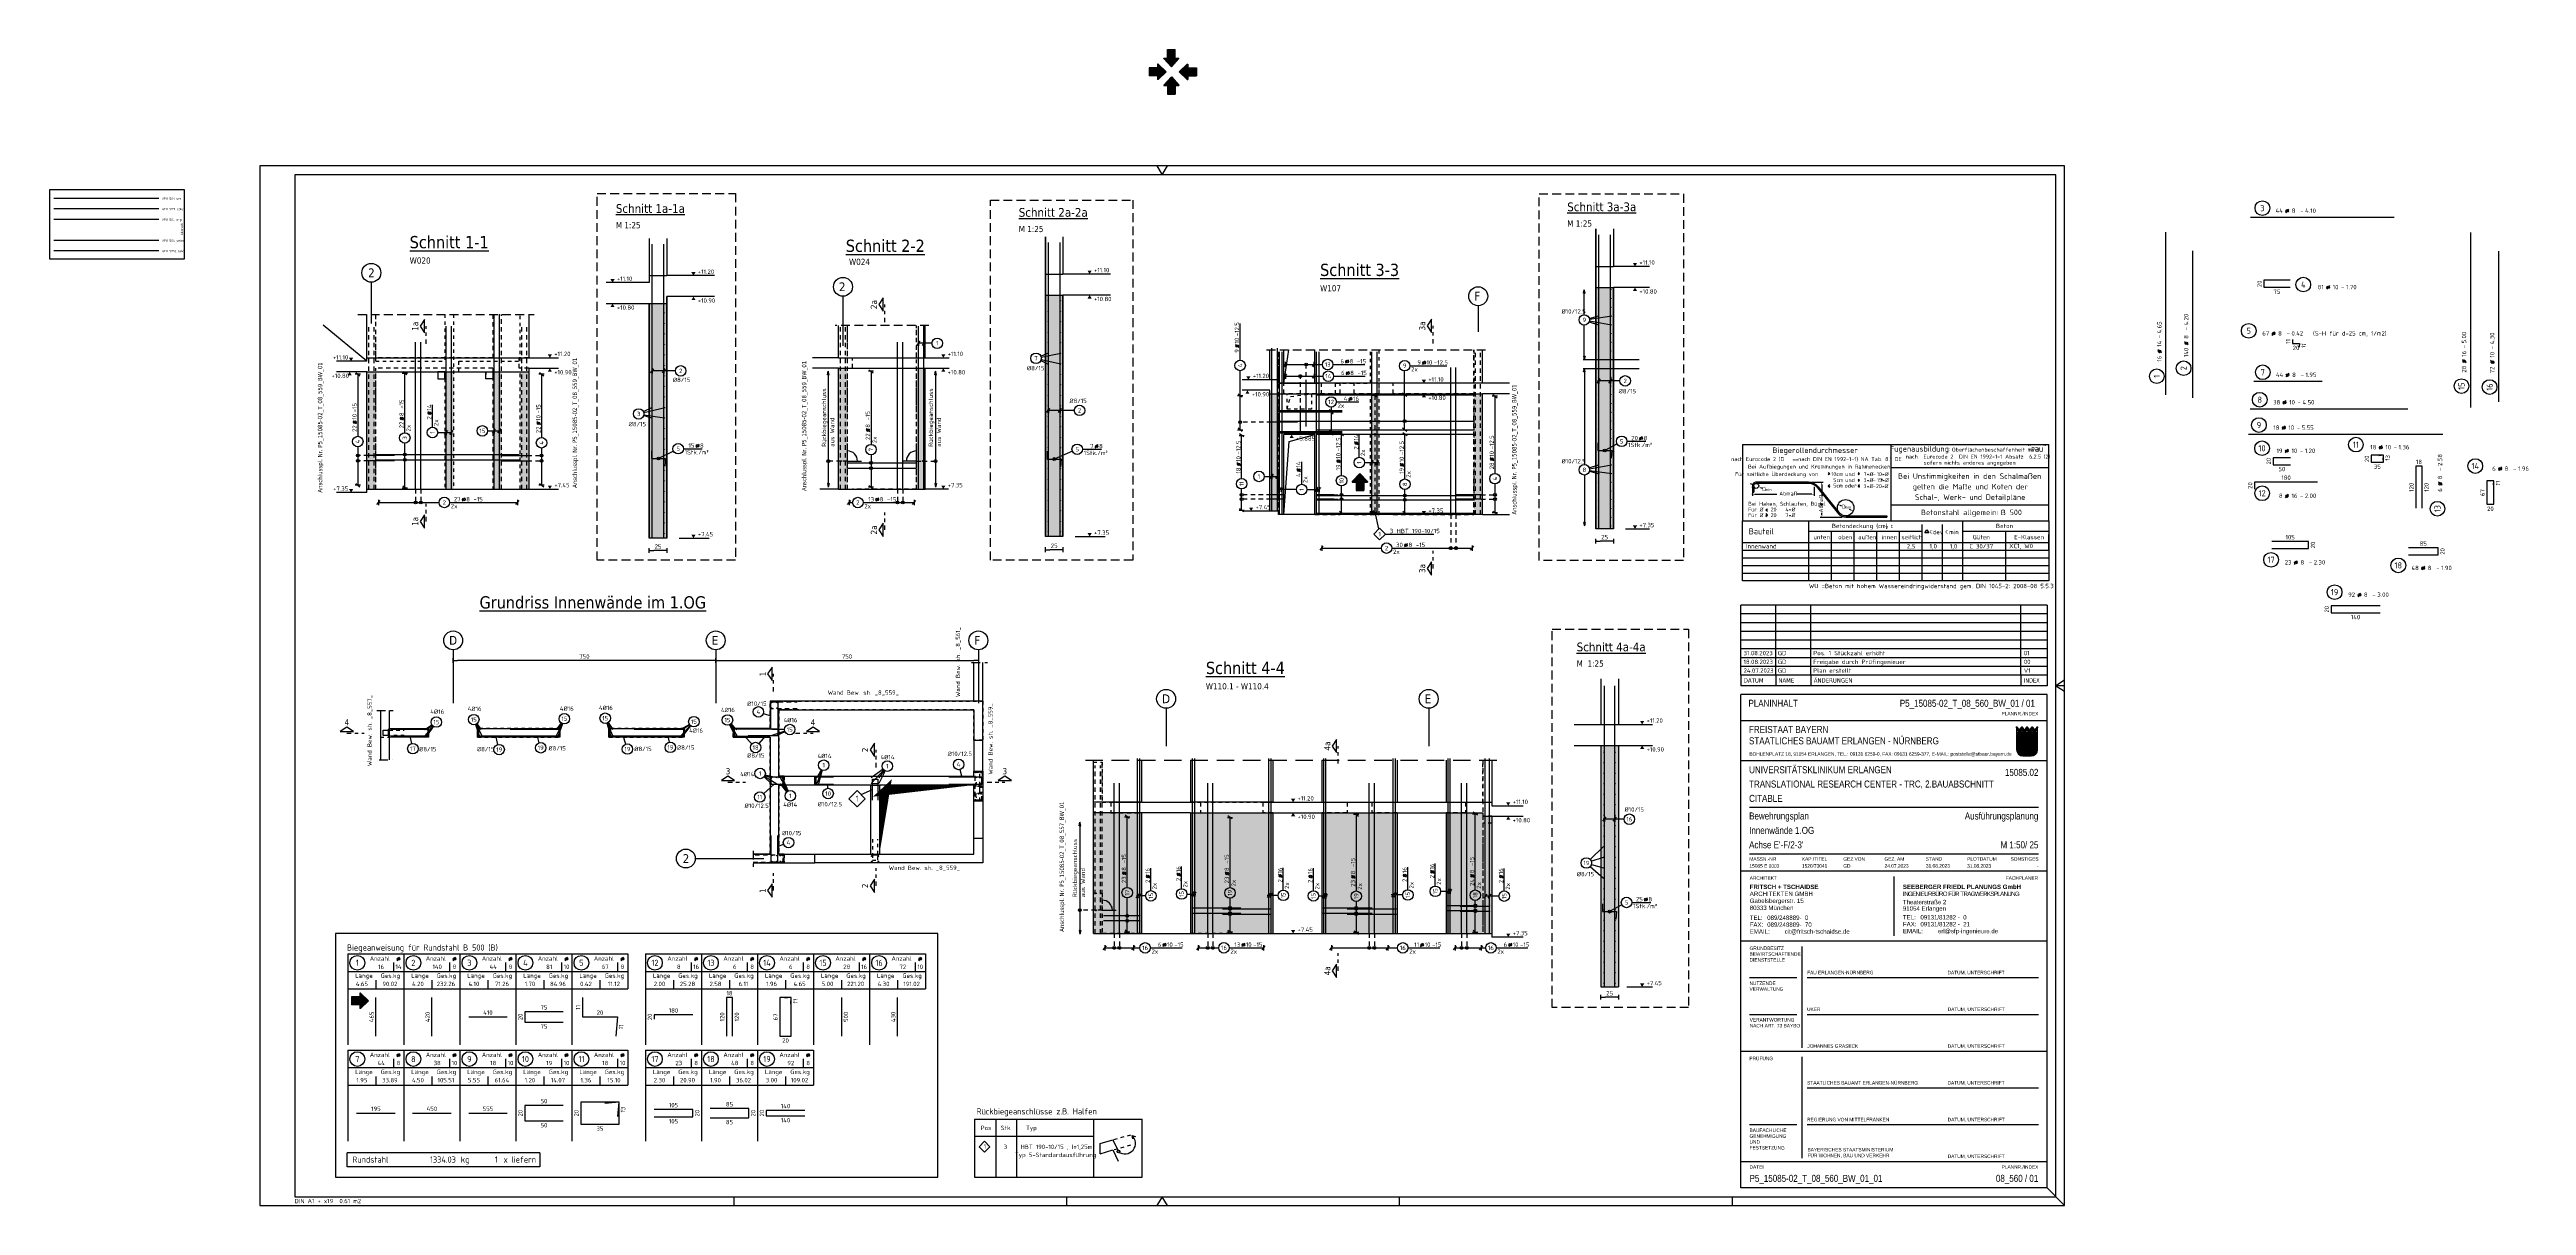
# Model space of a CAD drawing. Extents: x 0 to 70.7, y 1.4 to 34.4.
import ezdxf
from ezdxf.enums import TextEntityAlignment as Align

# ---------------------------------------------------------------- set-up
doc = ezdxf.new("R2010")
doc.units = 0
doc.header["$LTSCALE"] = 0.5
for name, pattern in [('AUSGEZOGEN', [1000.01, 1000, 0.01]), ('DASHDOTSMALL', [1.05, 0.5, -0.25, 0.05, -0.25]), ('DASHED', [0.75, 0.5, -0.25]), ('DASHEDX2', [1.5, 1, -0.5]), ('DOT', [0.175, 0.05, -0.125]), ('HIDDEN', [0.375, 0.25, -0.125]), ('HIDDEN2', [0.187, 0.125, -0.062]), ('PUNKT', [0.175, 0.05, -0.125]), ('STRICHLINIE', [0.75, 0.5, -0.25]), ('STRICHPUNKT2', [0.55, 0.25, -0.125, 0.05, -0.125]), ('VERDECKT', [0.375, 0.25, -0.125])]:
    doc.linetypes.add(name, pattern=pattern)
for name, color, linetype in [('1.OG', 7, 'Continuous'), ('40 A Plankopf Text F+T', 7, 'Continuous'), ('ACHSEN', 7, 'Continuous'), ('AFU', 7, 'Continuous'), ('BET-ANS', 7, 'Continuous'), ('BETON', 7, 'Continuous'), ('Brüstung 1.UG', 7, 'Continuous'), ('DETAIL', 7, 'Continuous'), ('DRUEBER', 7, 'Continuous'), ('grau_dunkel', 7, 'Continuous'), ('grau_hell', 7, 'Continuous'), ('grau_mittel', 7, 'Continuous'), ('HBT', 7, 'Continuous'), ('HILFE', 7, 'Continuous'), ('INDEX', 7, 'Continuous'), ('koten', 7, 'Continuous'), ('MASSE', 7, 'Continuous'), ('OBJEKT', 7, 'Continuous'), ('RAHMEN', 7, 'Continuous'), ('RND', 7, 'Continuous'), ('RND-1', 7, 'Continuous'), ('RND_BILD', 7, 'Continuous'), ('SCHATTEN', 15, 'Continuous'), ('SCHNITTE', 7, 'Continuous'), ('SFP_Achsen', 7, 'Continuous'), ('STEMPEL', 7, 'Continuous'), ('TEXT', 7, 'Continuous'), ('VERDECKT', 7, 'Continuous'), ('WBZ', 7, 'Continuous')]:
    doc.layers.add(name, color=color, linetype=linetype)
doc.layers.add('NOPLOT', color=7, linetype='Continuous', plot=False)
doc.styles.add('ERSTELLTER_STIL_3', font='arial.ttf')
doc.styles.add('ERSTELLTER_STIL_4', font='arialbd.ttf')
doc.styles.add('helv', font='tahoma.ttf')
doc.styles.add('liste', font='isocp-e.shx')
doc.styles.add('plankopf_ArialN', font='ARIALN.TTF')
doc.styles.add('txt', font='isocp.shx')
doc.linetypes.add('ABBRUCH', pattern='A,0.15,-0.15,["x",Standard,S=0.07,R=0,X=-0.1,Y=-0.0238],-0.005', length=0.305)
doc.linetypes.add('AFU_50K', pattern='A,0.15,["/",Standard,S=0.2,R=0,X=-0.01,Y=-0.1],0.07,["/",Standard,S=0.2,R=0,X=-0.01,Y=-0.1],0.15', length=0.37)
doc.linetypes.add('AFU_50L', pattern='A,0.75,["/",Standard,S=0.2,R=0,X=-0.01,Y=-0.1],0.07,["/",Standard,S=0.2,R=0,X=-0.01,Y=-0.1],0.75', length=1.57)
doc.linetypes.add('AFU_50M', pattern='A,0.45,["/",Standard,S=0.2,R=0,X=-0.01,Y=-0.1],0.07,["/",Standard,S=0.2,R=0,X=-0.01,Y=-0.1],0.45', length=0.97)
doc.linetypes.add('AFU_50S', pattern='A,0,-0.15,["/",Standard,S=0.2,R=0,X=-0.01,Y=-0.1],0,-0.07,["/",Standard,S=0.2,R=0,X=-0.01,Y=-0.1],-0.15', length=0.37)
doc.linetypes.add('AFU_50SL', pattern='A,0,-0.75,["/",Standard,S=0.2,R=0,X=-0.01,Y=-0.1],0,-0.07,["/",Standard,S=0.2,R=0,X=-0.01,Y=-0.1],-0.75', length=1.57)
doc.dimstyles.new('DOT_I', dxfattribs={"dimscale": 0.5, "dimtxt": 0.25, "dimasz": 0.25, "dimexe": 0.1, "dimexo": 0.3, "dimgap": 0.1, "dimtad": 1, "dimdec": 3, "dimzin": 3, "dimtxsty": 'txt', "dimblk": 'DOT', "dimblk1": 'DOT', "dimblk2": 'DOT', "dimsah": 1, "dimcen": 0.1, "dimse1": 1, "dimse2": 1, "dimazin": 0, "dimtfac": 1, "dimtdec": 4, "dimtix": 1, "dimtmove": 2, "dimatfit": 3, "dimfxl": 0, "dimtvp": 1, "dimtolj": 1, "dimtzin": 0, "dimarcsym": 0})
pattern_1 = [(0, (-322.07857, -163.97815), (8e-17, 0.254), [])]

# ---------------------------------------------------------------- blocks, each defined once
blk = doc.blocks.new('Bundeslandwappen')
at = {"lineweight": 9, "true_color": 0xffffff}
for points in [[(-5.8, 16.5), (-6, 16.5), (-6, 16.3), (-5.8, 16.3)], [(-5.1, 15.7), (-5.3, 15.7), (-5.3, 15.5), (-5.1, 15.5)], [(-3.5, 15.7), (-3.7, 15.7), (-3.7, 15.5), (-3.5, 15.5)], [(-2.8, 16.5), (-3, 16.5), (-3, 16.3), (-2.8, 16.3)], [(-2.2, 15.7), (-2.4, 15.7), (-2.4, 15.5), (-2.2, 15.5)], [(-0.6, 15.7), (-0.8, 15.7), (-0.8, 15.5), (-0.6, 15.5)], [(0.1, 16.5), (-0.1, 16.5), (-0.1, 16.3), (0.1, 16.3)], [(0.8, 15.7), (0.6, 15.7), (0.6, 15.5), (0.8, 15.5)], [(2.4, 15.7), (2.2, 15.7), (2.2, 15.5), (2.4, 15.5)], [(3, 16.5), (2.8, 16.5), (2.8, 16.3), (3, 16.3)], [(3.7, 15.7), (3.5, 15.7), (3.5, 15.5), (3.7, 15.5)], [(5.3, 15.7), (5.1, 15.7), (5.1, 15.5), (5.3, 15.5)], [(6, 16.5), (5.8, 16.5), (5.8, 16.3), (6, 16.3)]]:
    blk.add_hatch(color=7, dxfattribs=at).paths.add_polyline_path(points)
at = {"true_color": 0xffffff}
for points in [[(-5.3, 12.6), (-5.7, 12.6), (-5.7, 12.2), (-5.1, 12)], [(-3.6, 8.4), (-5.7, 9.2), (-5.7, 6.2), (-2.1, 4.9)], [(-5.7, 6.1), (-5.7, 3.7, 0.041392), (-5.7, 3.1), (-4.2, 2.6)], [(-1.4, 10.7), (-5.1, 12), (-3.6, 8.4), (0.1, 7.1)], [(-0.6, 1.3), (-4.2, 2.6), (-3.3, 0.4, 0.073774), (-2.3, 0.3), (-0.1, 0.3)], [(0.9, 12.6), (-2.2, 12.6), (-1.4, 10.7), (2.2, 9.4)], [(1.6, 3.6), (-2.1, 4.9), (-0.6, 1.3), (2.4, 0.3, 0.043654), (2.9, 0.4)], [(3.7, 5.8), (0.1, 7.1), (1.6, 3.6), (5.2, 2.3)], [(4, 12.6), (1.7, 12.6), (4.4, 11.6)], [(5.7, 8.1), (2.2, 9.4), (3.7, 5.8), (5.7, 5.1)], [(5.7, 11.2), (4.4, 11.6), (5.7, 8.5)]]:
    blk.add_hatch(color=7, dxfattribs=at).paths.add_polyline_path(points)
at = {"lineweight": 9}
h = blk.add_hatch(dxfattribs=at)
h.set_pattern_fill('ANSI31', color=256, scale=0.08, angle=315, style=0)
h.set_pattern_definition(pattern_1)
h.paths.add_polyline_path([(-5.1, 12), (-5.7, 12.2), (-5.7, 9.2), (-3.6, 8.4)])
h = blk.add_hatch(dxfattribs=at)
h.set_pattern_fill('ANSI31', color=256, scale=0.08, angle=315, style=0)
h.set_pattern_definition(pattern_1)
h.paths.add_polyline_path([(-2.1, 4.9), (-5.7, 6.2), (-5.7, 6.1), (-4.2, 2.6), (-0.6, 1.3)])
h = blk.add_hatch(dxfattribs=at)
h.set_pattern_fill('ANSI31', color=256, scale=0.08, angle=315, style=0)
h.set_pattern_definition(pattern_1)
h.paths.add_polyline_path([(-4.2, 2.6), (-5.7, 3.1, 0.285055), (-3.3, 0.4)])
h = blk.add_hatch(dxfattribs=at)
h.set_pattern_fill('ANSI31', color=256, scale=0.08, angle=315, style=0)
h.set_pattern_definition(pattern_1)
h.paths.add_polyline_path([(-2.2, 12.6), (-5.3, 12.6), (-5.1, 12), (-1.4, 10.7)])
h = blk.add_hatch(dxfattribs=at)
h.set_pattern_fill('ANSI31', color=256, scale=0.08, angle=315, style=0)
h.set_pattern_definition(pattern_1)
h.paths.add_polyline_path([(0.1, 7.1), (-3.6, 8.4), (-2.1, 4.9), (1.6, 3.6)])
h = blk.add_hatch(dxfattribs=at)
h.set_pattern_fill('ANSI31', color=256, scale=0.08, angle=315, style=0)
h.set_pattern_definition(pattern_1)
h.paths.add_polyline_path([(2.2, 9.4), (-1.4, 10.7), (0.1, 7.1), (3.7, 5.8)])
h = blk.add_hatch(dxfattribs=at)
h.set_pattern_fill('ANSI31', color=256, scale=0.08, angle=315, style=0)
h.set_pattern_definition(pattern_1)
h.paths.add_polyline_path([(-0.6, 1.3), (-0.1, 0.3), (2.3, 0.3, 0.004354), (2.4, 0.3)])
h = blk.add_hatch(dxfattribs=at)
h.set_pattern_fill('ANSI31', color=256, scale=0.08, angle=315, style=0)
h.set_pattern_definition(pattern_1)
h.paths.add_polyline_path([(4.4, 11.6), (1.7, 12.6), (0.9, 12.6), (2.2, 9.4), (5.7, 8.1), (5.7, 8.5)])
h = blk.add_hatch(dxfattribs=at)
h.set_pattern_fill('ANSI31', color=256, scale=0.08, angle=315, style=0)
h.set_pattern_definition(pattern_1)
h.paths.add_polyline_path([(5.3, 2.1), (5.2, 2.3), (1.6, 3.6), (2.9, 0.4, 0.22704)])
h = blk.add_hatch(dxfattribs=at)
h.set_pattern_fill('ANSI31', color=256, scale=0.08, angle=315, style=0)
h.set_pattern_definition(pattern_1)
h.paths.add_polyline_path([(5.7, 5.1), (3.7, 5.8), (5.2, 2.3), (5.4, 2.2, 0.111178), (5.7, 3.7)])
h = blk.add_hatch(dxfattribs=at)
h.set_pattern_fill('ANSI31', color=256, scale=0.08, angle=315, style=0)
h.set_pattern_definition(pattern_1)
h.paths.add_polyline_path([(5.7, 12.6), (4, 12.6), (4.4, 11.6), (5.7, 11.2)])
for p, q in [((-6, 16.1), (-6, 3.7)), ((-5.6, 16.6), (-5.6, 16.7)), ((-5.6, 15), (-5.6, 15.2)), ((-5.3, 15.2), (-5.3, 15)), ((-4.7, 14.5), (-5.3, 14.5)), ((-4.1, 14.5), (-3.5, 14.5)), ((-3.5, 15.2), (-3.5, 15)), ((-3.4, 13.9), (-2.9, 14.2)), ((-3.2, 16.6), (-3.2, 16.7)), ((-3.2, 15), (-3.2, 15.2)), ((-2.9, 15.6), (-2.9, 14.5)), ((-2.9, 14.2), (-2.5, 13.9)), ((-2.7, 16.6), (-2.7, 16.7)), ((-2.7, 15), (-2.7, 15.2)), ((-2.4, 15.2), (-2.4, 15)), ((-1.7, 14.5), (-2.3, 14.5)), ((-1.2, 14.5), (-0.6, 14.5)), ((-0.5, 15.2), (-0.5, 15)), ((0, 14.2), (-0.4, 13.9)), ((-0.3, 16.6), (-0.2, 16.7)), ((-0.2, 15), (-0.2, 15.2)), ((0, 15.6), (0, 14.5)), ((0.4, 13.9), (0, 14.2)), ((0.3, 16.6), (0.2, 16.7)), ((0.2, 15), (0.2, 15.2)), ((0.5, 15.2), (0.5, 15)), ((1.2, 14.5), (0.6, 14.5)), ((1.7, 14.5), (2.3, 14.5)), ((2.4, 15.2), (2.4, 15)), ((2.9, 14.2), (2.5, 13.9)), ((2.7, 16.6), (2.7, 16.7)), ((2.7, 15), (2.7, 15.2)), ((2.9, 15.6), (2.9, 14.5)), ((3.4, 13.9), (2.9, 14.2)), ((3.2, 16.6), (3.2, 16.7)), ((3.2, 15), (3.2, 15.2)), ((3.5, 15.2), (3.5, 15)), ((4.1, 14.5), (3.5, 14.5)), ((4.7, 14.5), (5.3, 14.5)), ((5.3, 15.2), (5.3, 15)), ((5.6, 16.6), (5.6, 16.7)), ((5.6, 15), (5.6, 15.2)), ((6, 3.7), (6, 16.1)), ((-6, 13.3), (6, 13.3)), ((-6, 12.9), (6, 12.9)), ((-5.7, 12.6), (-5.7, 3.7)), ((-5.7, 12.6), (5.7, 12.6)), ((-5.7, 12.2), (5.7, 8.1)), ((-5.7, 9.2), (5.7, 5.1)), ((-5.7, 6.2), (5.4, 2.2)), ((-5.7, 6.1), (-3.3, 0.4)), ((-5.7, 3.1), (2.4, 0.3)), ((-5.3, 12.6), (-0.1, 0.3)), ((-2.9, 13.6), (-3.4, 13.9)), ((-2.5, 13.9), (-2.9, 13.6)), ((-2.3, 0.3), (2.3, 0.3)), ((-2.3, 0), (2.3, 0)), ((-2.2, 12.6), (2.9, 0.4)), ((-0.4, 13.9), (0, 13.6)), ((0, 13.6), (0.4, 13.9)), ((0.9, 12.6), (5.3, 2.1)), ((1.7, 12.6), (5.7, 11.2)), ((2.5, 13.9), (2.9, 13.6)), ((2.9, 13.6), (3.4, 13.9)), ((4, 12.6), (5.7, 8.5)), ((5.7, 3.7), (5.7, 12.6))]:
    blk.add_line(p, q, dxfattribs=at)
for points in [[(-5.8, 16.3), (-6, 16.3), (-6, 16.5), (-5.8, 16.5)], [(-5.1, 15.5), (-5.3, 15.5), (-5.3, 15.7), (-5.1, 15.7)], [(-3.7, 15.5), (-3.5, 15.5), (-3.5, 15.7), (-3.7, 15.7)], [(-2.8, 16.3), (-3, 16.3), (-3, 16.5), (-2.8, 16.5)], [(-2.2, 15.5), (-2.4, 15.5), (-2.4, 15.7), (-2.2, 15.7)], [(-0.8, 15.5), (-0.6, 15.5), (-0.6, 15.7), (-0.8, 15.7)], [(0.1, 16.3), (-0.1, 16.3), (-0.1, 16.5), (0.1, 16.5)], [(0.8, 15.5), (0.6, 15.5), (0.6, 15.7), (0.8, 15.7)], [(2.2, 15.5), (2.4, 15.5), (2.4, 15.7), (2.2, 15.7)], [(3, 16.3), (2.8, 16.3), (2.8, 16.5), (3, 16.5)], [(3.7, 15.5), (3.5, 15.5), (3.5, 15.7), (3.7, 15.7)], [(5.1, 15.5), (5.3, 15.5), (5.3, 15.7), (5.1, 15.7)], [(5.8, 16.3), (6, 16.3), (6, 16.5), (5.8, 16.5)], [(-4.1, 13.7), (-4.8, 13.7), (-4.8, 14.1), (-4.1, 14.1)], [(-1.8, 13.7), (-1, 13.7), (-1, 14.1), (-1.8, 14.1)], [(1.8, 13.7), (1, 13.7), (1, 14.1), (1.8, 14.1)], [(4.1, 13.7), (4.8, 13.7), (4.8, 14.1), (4.1, 14.1)]]:
    blk.add_lwpolyline(points, close=True, dxfattribs=at)
for centre in [(-5.3, 13.9), (-3.7, 13.9), (-2.2, 13.9), (-0.7, 13.9), (0.7, 13.9), (2.2, 13.9), (3.7, 13.9), (5.3, 13.9)]:
    blk.add_circle(centre, 0.123, dxfattribs=at)
for centre, radius, start, end in [((-5.9, 16.5), 0.362, 44.6681, 253.1183), ((-5.7, 16.7), 0.05, 6.6615, 44.6681), ((-5.6, 16.6), 0.05, 186.6615, 265.6209), ((-5.6, 16.3), 0.281, 346.0232, 85.6209), ((-5.4, 16), 0.179, 74.7883, 15.1356), ((-5.5, 15.2), 0.157, 3.2756, 179.5521), ((-5.2, 15), 0.453, 182.8328, 261.3043), ((-5.4, 16.2), 0.05, 254.7883, 346.0232), ((-5.2, 16), 0.05, 93.0633, 195.1356), ((-5.3, 15.2), 0.191, 249.6358, 3.0857), ((-5.2, 15.9), 0.224, 350.9542, 93.0633), ((-5, 15.2), 0.05, 82.9467, 183.0857), ((-5, 15.5), 0.249, 262.9467, 77.8855), ((-4.9, 15.8), 0.05, 170.9542, 257.8855), ((-4.6, 14.9), 0.224, 71.4, 0), ((-4.7, 14.9), 0.312, 275.9649, 353.9773), ((-4.4, 15.2), 0.208, 317.0775, 222.9225), ((-4.2, 14.9), 0.224, 180, 108.6), ((-4.1, 14.9), 0.312, 186.0227, 264.0351), ((-3.8, 15.5), 0.249, 102.1145, 277.0533), ((-3.9, 15.8), 0.05, 282.1145, 9.0458), ((-3.6, 15.9), 0.224, 86.9367, 189.0458), ((-3.8, 15.2), 0.05, 356.9143, 97.0533), ((-3.5, 15.2), 0.191, 176.9143, 290.3642), ((-3.4, 16), 0.179, 164.8644, 105.2117), ((-3.6, 16), 0.05, 344.8644, 86.9367), ((-3.2, 16.3), 0.281, 94.3791, 193.9768), ((-3.4, 16.2), 0.05, 193.9768, 285.2117), ((-3.3, 15.2), 0.157, 0.4479, 176.7244), ((-3.6, 15), 0.453, 278.6957, 357.1672), ((-2.9, 16.6), 0.264, 24.0166, 155.3409), ((-3.1, 16.7), 0.05, 155.2288, 173.3385), ((-3.2, 16.6), 0.05, 274.3791, 353.3385), ((-2.7, 16.7), 0.05, 6.6615, 24.0166), ((-2.6, 16.6), 0.05, 186.6615, 265.6209), ((-2.5, 16), 0.179, 74.7883, 15.1356), ((-2.6, 15.2), 0.157, 3.2756, 179.5521), ((-2.3, 15), 0.453, 182.8328, 261.3043), ((-2.7, 16.3), 0.281, 346.0232, 85.6209), ((-2.4, 16.2), 0.05, 254.7883, 346.0232), ((-2.3, 15.2), 0.191, 249.6358, 3.0857), ((-2.3, 15.9), 0.224, 350.9542, 93.0633), ((-2.3, 16), 0.05, 93.0633, 195.1356), ((-2.1, 15.5), 0.249, 262.9467, 77.8855), ((-2.1, 15.2), 0.05, 82.9467, 183.0857), ((-2, 15.8), 0.05, 170.9542, 257.8855), ((-1.7, 14.9), 0.224, 71.4, 0), ((-1.5, 15.2), 0.208, 317.0775, 222.9225), ((-1.8, 14.9), 0.312, 275.9649, 353.9773), ((-1.2, 14.9), 0.224, 180, 108.6), ((-1.2, 14.9), 0.312, 186.0227, 264.0351), ((-0.9, 15.5), 0.249, 102.1145, 277.0533), ((-0.7, 15.9), 0.224, 86.9367, 189.0458), ((-0.9, 15.8), 0.05, 282.1145, 9.0458), ((-0.8, 15.2), 0.05, 356.9143, 97.0533), ((-0.6, 15.2), 0.191, 176.9143, 290.3642), ((-0.7, 16), 0.05, 344.8644, 86.9367), ((-0.3, 16.3), 0.281, 94.3791, 193.9768), ((-0.4, 16), 0.179, 164.8644, 105.2117), ((-0.5, 16.2), 0.05, 193.9768, 285.2117), ((-0.7, 15), 0.453, 278.6957, 357.1672), ((-0.4, 15.2), 0.157, 0.4479, 176.7244), ((-0.3, 16.6), 0.05, 274.3791, 353.3385), ((0, 16.6), 0.264, 24.0166, 155.3409), ((-0.2, 16.7), 0.05, 155.2288, 173.3385), ((0.2, 16.7), 0.05, 6.6615, 24.0166), ((0.4, 15.2), 0.157, 3.2756, 179.5521), ((0.7, 15), 0.453, 182.8328, 261.3043), ((0.3, 16.6), 0.05, 186.6615, 265.6209), ((0.3, 16.3), 0.281, 346.0232, 85.6209), ((0.4, 16), 0.179, 74.7883, 15.1356), ((0.5, 16.2), 0.05, 254.7883, 346.0232), ((0.6, 15.2), 0.191, 249.6358, 3.0857), ((0.7, 16), 0.05, 93.0633, 195.1356), ((0.7, 15.9), 0.224, 350.9542, 93.0633), ((0.8, 15.2), 0.05, 82.9467, 183.0857), ((0.9, 15.5), 0.249, 262.9467, 77.8855), ((0.9, 15.8), 0.05, 170.9542, 257.8855), ((1.2, 14.9), 0.224, 71.4, 0), ((1.2, 14.9), 0.312, 275.9649, 353.9773), ((1.5, 15.2), 0.208, 317.0775, 222.9225), ((1.7, 14.9), 0.224, 180, 108.6), ((1.8, 14.9), 0.312, 186.0227, 264.0351), ((2.1, 15.5), 0.249, 102.1145, 277.0533), ((2.3, 15.9), 0.224, 86.9367, 189.0458), ((2, 15.8), 0.05, 282.1145, 9.0458), ((2.1, 15.2), 0.05, 356.9143, 97.0533), ((2.3, 15.2), 0.191, 176.9143, 290.3642), ((2.5, 16), 0.179, 164.8644, 105.2117), ((2.3, 16), 0.05, 344.8644, 86.9367), ((2.3, 15), 0.453, 278.6957, 357.1672), ((2.7, 16.3), 0.281, 94.3791, 193.9768), ((2.4, 16.2), 0.05, 193.9768, 285.2117), ((2.6, 15.2), 0.157, 0.4479, 176.7244), ((2.6, 16.6), 0.05, 274.3791, 353.3385), ((2.9, 16.6), 0.264, 24.0166, 155.3409), ((2.7, 16.7), 0.05, 155.2288, 173.3385), ((3.1, 16.7), 0.05, 6.6615, 24.0166), ((3.2, 16.6), 0.05, 186.6615, 265.6209), ((3.2, 16.3), 0.281, 346.0232, 85.6209), ((3.4, 16), 0.179, 74.7883, 15.1356), ((3.3, 15.2), 0.157, 3.2756, 179.5521), ((3.6, 15), 0.453, 182.8328, 261.3043), ((3.4, 16.2), 0.05, 254.7883, 346.0232), ((3.6, 16), 0.05, 93.0633, 195.1356), ((3.5, 15.2), 0.191, 249.6358, 3.0857), ((3.6, 15.9), 0.224, 350.9542, 93.0633), ((3.8, 15.2), 0.05, 82.9467, 183.0857), ((3.8, 15.5), 0.249, 262.9467, 77.8855), ((3.9, 15.8), 0.05, 170.9542, 257.8855), ((4.2, 14.9), 0.224, 71.4, 0), ((4.1, 14.9), 0.312, 275.9649, 353.9773), ((4.4, 15.2), 0.208, 317.0775, 222.9225), ((4.6, 14.9), 0.224, 180, 108.6), ((4.7, 14.9), 0.312, 186.0227, 264.0351), ((5, 15.5), 0.249, 102.1145, 277.0533), ((4.9, 15.8), 0.05, 282.1145, 9.0458), ((5.2, 15.9), 0.224, 86.9367, 189.0458), ((5, 15.2), 0.05, 356.9143, 97.0533), ((5.3, 15.2), 0.191, 176.9143, 290.3642), ((5.4, 16), 0.179, 164.8644, 105.2117), ((5.2, 16), 0.05, 344.8644, 86.9367), ((5.6, 16.3), 0.281, 94.3791, 193.9768), ((5.4, 16.2), 0.05, 193.9768, 285.2117), ((5.5, 15.2), 0.157, 0.4479, 176.7244), ((5.2, 15), 0.453, 278.6957, 357.1672), ((5.9, 16.5), 0.362, 286.8817, 135.3319), ((5.7, 16.7), 0.05, 135.3319, 173.3385), ((5.6, 16.6), 0.05, 274.3791, 353.3385), ((-2.3, 3.7), 3.7, 180, 270), ((-2.3, 3.7), 3.4, 180, 270), ((2.3, 3.7), 3.7, 270, 0), ((2.3, 3.7), 3.4, 270, 0)]:
    blk.add_arc(centre, radius, start, end, dxfattribs=at)
blk = doc.blocks.new('Plankopf_PU')
for p, q in [((-18.5, 25.4), (-18.5, 27.7)), ((-1, 27.7), (-18.5, 27.7)), ((-1, 27.7), (-18.5, 27.7)), ((-1, 25.4), (-1, 27.7)), ((-1, 25.4), (-18.5, 25.4)), ((-1, 25.4), (-18.5, 25.4)), ((-18.5, 19.1), (-18.5, 25.4)), ((-1, 19.1), (-1, 25.4)), ((-1.5, 22.75), (-18, 22.75)), ((-18, 20.1), (-1.5, 20.1)), ((-18.5, 15.1), (-18.5, 19.1)), ((-1, 19.1), (-18.5, 19.1)), ((-9.75, 18.8), (-9.75, 15.4)), ((-1, 15.1), (-1, 19.1)), ((-1, 15.1), (-18.5, 15.1)), ((-1, 15.1), (-18.5, 15.1)), ((-18.5, 8.8), (-18.5, 15.1)), ((-15, 9), (-15, 14.8)), ((-1, 8.8), (-1, 15.1)), ((-15.3, 13), (-18, 13)), ((-1.5, 13), (-14.7, 13)), ((-15.3, 10.9), (-18, 10.9)), ((-1.5, 10.9), (-14.7, 10.9)), ((-18.5, 2.5), (-18.5, 8.8)), ((-1, 8.8), (-18.5, 8.8)), ((-15, 2.7), (-15, 8.5)), ((-1, 2.5), (-1, 8.8)), ((-1.5, 6.7), (-14.7, 6.7)), ((-15.3, 4.6), (-18, 4.6)), ((-1.5, 4.6), (-14.7, 4.6)), ((-1, 2.5), (-18.5, 2.5)), ((-18.5, 1), (-18.5, 2.5)), ((-1, 2.5), (-18.5, 2.5)), ((-1, 1), (-1, 2.5)), ((-1, 1), (-18.5, 1))]:
    blk.add_line(p, q)
at = {"xscale": 0.1, "yscale": 0.1, "zscale": 0.1}
blk.add_blockref('Bundeslandwappen', (-2.15, 25.67), dxfattribs=at)
at = {"linetype": 'AUSGEZOGEN', "lineweight": 35, "style": 'plankopf_ArialN'}
for s, height, p in [('FREISTAAT BAYERN', 0.4, (-18.03, 27.4)), ('PRÜFUNG', 0.2, (-18.01, 8.5))]:
    blk.add_text(s, height=height, dxfattribs=at).set_placement(p, align=Align.TOP_LEFT)
blk.add_text('STAATLICHES BAUAMT ERLANGEN - NÜRNBERG', height=0.4, dxfattribs=at).set_placement((-18.03, 26.55), align=Align.MIDDLE_LEFT)
at = {"style": 'plankopf_ArialN'}
for s, p in [('BOHLENPLATZ 18, 91054 ERLANGEN, TEL.: 09131 6259-0, FAX: 09131 6259-377, E-MAIL: poststelle@stbaer.bayern.de', (-18.01, 25.7)), ('MASSN.-NR', (-18.01, 19.7)), ('KAP./TITEL', (-15.01, 19.7)), ('GEZ.VON', (-12.64, 19.7)), ('GEZ. AM', (-10.29, 19.7)), ('STAND', (-7.93, 19.7)), ('PLOTDATUM', (-5.57, 19.7)), ('FAU ERLANGEN-NÜRNBERG', (-14.71, 13.21)), ('DATUM, UNTERSCHRIFT', (-6.69, 13.21)), ('UKER', (-14.71, 11.11)), ('DATUM, UNTERSCHRIFT', (-6.68, 11.11)), ('JOHANNES GRASECK', (-14.7, 9.01)), ('DATUM, UNTERSCHRIFT', (-6.68, 9.01)), ('STAATLICHES BAUAMT ERLANGEN-NÜRNBERG', (-14.71, 6.91)), ('DATUM, UNTERSCHRIFT', (-6.69, 6.91)), ('REGIERUNG VON MITTELFRANKEN', (-14.71, 4.81)), ('DATUM, UNTERSCHRIFT', (-6.68, 4.81)), ('DATUM, UNTERSCHRIFT', (-6.68, 2.71)), ('DATEI', (-18, 2.1))]:
    blk.add_text(s, height=0.2, dxfattribs=at).set_placement(p)
for s, p in [('SONSTIGES', (-1.49, 19.7)), ('PLANNR./INDEX', (-1.5, 2.1))]:
    blk.add_text(s, height=0.2, dxfattribs=at).set_placement(p, align=Align.RIGHT)
at = {"linetype": 'AUSGEZOGEN', "lineweight": 35, "style": 'plankopf_ArialN'}
blk.add_text('ARCHITEKT', height=0.2, dxfattribs=at).set_placement((-17.99, 18.61))
blk.add_text('FACHPLANER', height=0.2, dxfattribs=at).set_placement((-1.52, 18.61), align=Align.RIGHT)
at = {"insert": (-5.57, 19.3), "char_height": 0.2, "attachment_point": 7, "style": 'plankopf_ArialN'}
blk.add_mtext('31.08.2023', dxfattribs=at)
at = {"char_height": 0.2, "attachment_point": 1, "style": 'plankopf_ArialN'}
for s, insert, width in [('GRUNDBESITZ\\PBEWIRTSCHAFTENDE DIENSTSTELLE', (-18, 14.8), 2.5), ('NUTZENDE^JVERWALTUNG', (-18, 12.8), 2.6984), ('VERANTWORTUNG  NACH ART. 73 BAYBO', (-17.99, 10.71), 2.6877), ('BAUFACHLICHE GENEHMIGUNG UND FESTSETZUNG', (-18, 4.4), 2.2311), ('BAYERISCHES STAATSMINISTERIUM ^JFÜR WOHNEN, BAU UND VERKEHR', (-14.69, 3.29), 9.2941)]:
    blk.add_mtext(s, dxfattribs=dict(at, insert=insert, width=width))
at = {"style": 'plankopf_ArialN'}
for tag, p in [('PROJEKTBEZEICHNUNGZ1', (-18.03, 24.58)), ('PROJEKTBEZEICHNUNGZ2', (-18.03, 23.76)), ('PROJEKTBEZEICHNUNGZ3', (-18.03, 22.94))]:
    blk.add_attdef(tag, text='', height=0.4, dxfattribs=at).set_placement(p, align=Align.BOTTOM_LEFT)
for tag, p in [('GEB.-NR', (-1.5, 24.95)), ('0.000X', (-1.51, 1.75))]:
    blk.add_attdef(tag, text='', height=0.4, dxfattribs=at).set_placement(p, align=Align.TOP_RIGHT)
for tag, p, height in [('PLANINHALTZ1', (-18.03, 22.06), 0.4), ('PLANINHALTZ2', (-18.03, 21.23), 0.4), ('PLANINHALTZ3', (-18.03, 20.41), 0.4), ('MASSN.-NR', (-18.01, 19.3), 0.2), ('KAPITEL/TITEL', (-15.01, 19.3), 0.2), ('GEZ_VON', (-12.64, 19.3), 0.2), ('GEZ_AM', (-10.29, 19.3), 0.2), ('STAND', (-7.93, 19.3), 0.2)]:
    blk.add_attdef(tag, p, '', height=height, dxfattribs=at)
for tag, height, p in [('PROJEKTKATEGORIE', 0.4, (-1.5, 21.23)), ('PLANUNGSPHASE', 0.4, (-1.5, 22.06)), ('MAßSTAB', 0.4, (-1.5, 20.41)), ('SONSTIGES', 0.2, (-1.5, 19.3))]:
    blk.add_attdef(tag, text='', height=height, dxfattribs=at).set_placement(p, align=Align.RIGHT)
at = {"layer": '40 A Plankopf Text F+T', "color": 7, "linetype": 'Continuous', "lineweight": 13, "char_height": 0.25, "attachment_point": 7}
for s, insert, style in [('\\A1;ARCHITEKTEN GMBH', (-17.99, 17.68), 'ERSTELLTER_STIL_3'), ('\\A1;Gabelsbergerstr. 15', (-17.99, 17.21), 'ERSTELLTER_STIL_3'), ('\\A1;80333 München', (-17.99, 16.88), 'ERSTELLTER_STIL_3'), ('\\A1;FRITSCH + TSCHAIDSE ', (-17.99, 18.08), 'ERSTELLTER_STIL_4'), ('\\A1;SEEBERGER FRIEDL PLANUNGS GmbH', (-9.24, 18.08), 'ERSTELLTER_STIL_4'), ('\\A1;Theaterstraße 2', (-9.24, 17.21), 'ERSTELLTER_STIL_3'), ('\\A1;91054 Erlangen', (-9.24, 16.77), 'ERSTELLTER_STIL_3'), ('\\A1;{\\T0.8;INGENIEURBÜRO FÜR TRAGWERKSPLANUNG}', (-9.24, 17.68), 'ERSTELLTER_STIL_3')]:
    blk.add_mtext(s, dxfattribs=dict(at, insert=insert, style=style))
at = {"layer": '40 A Plankopf Text F+T', "color": 7, "linetype": 'Continuous', "lineweight": 13, "char_height": 0.25, "attachment_point": 7, "line_spacing_factor": 0.945293, "style": 'ERSTELLTER_STIL_3'}
for s, insert in [('\\A1;TEL: ^I089/248889-  0\\PFAX: ^I089/248889-  70\\PEMAIL: ^Icit@fritsch-tschaidse.de', (-17.99, 15.48)), ('\\A1;TEL: ^I09131/81282 -  0\\PFAX: ^I09131/81282 -  21\\PEMAIL: ^Ierl@sfp-ingenieure.de', (-9.24, 15.48))]:
    blk.add_mtext(s, dxfattribs=dict(at, insert=insert))
blk = doc.blocks.new('Plankopf-ER')
at = {"layer": 'RAHMEN', "color": 7, "linetype": 'Continuous'}
for p, q in [((-0.5, 4.6), (-18, 4.6)), ((-18, 4.1), (-18, 4.6)), ((-16, 4.1), (-16, 4.6)), ((-14, 4.1), (-14, 4.6)), ((-2, 4.1), (-2, 4.6)), ((-0.5, 4.6), (-0.5, 4.1)), ((-0.5, 4.1), (-18, 4.1)), ((-18, 3.6), (-18, 4.1)), ((-0.5, 3.6), (-18, 3.6)), ((-18, 3.1), (-18, 3.6)), ((-0.5, 3.1), (-18, 3.1)), ((-18, 2.6), (-18, 3.1)), ((-16, 3.6), (-16, 4.1)), ((-16, 3.1), (-16, 3.6)), ((-16, 2.6), (-16, 3.1)), ((-14, 3.6), (-14, 4.1)), ((-14, 3.1), (-14, 3.6)), ((-14, 2.6), (-14, 3.1)), ((-2, 3.6), (-2, 4.1)), ((-2, 3.1), (-2, 3.6)), ((-2, 2.6), (-2, 3.1)), ((-0.5, 4.1), (-0.5, 3.6)), ((-0.5, 3.6), (-0.5, 3.1)), ((-0.5, 3.1), (-0.5, 2.6)), ((-0.5, 2.6), (-18, 2.6)), ((-18, 2.1), (-18, 2.6)), ((-0.5, 2.1), (-18, 2.1)), ((-18, 1.6), (-18, 2.1)), ((-0.5, 1.6), (-18, 1.6)), ((-18, 1.1), (-18, 1.6)), ((-16, 2.1), (-16, 2.6)), ((-16, 1.6), (-16, 2.1)), ((-16, 1.1), (-16, 1.6)), ((-14, 2.1), (-14, 2.6)), ((-14, 1.6), (-14, 2.1)), ((-14, 1.1), (-14, 1.6)), ((-2, 2.1), (-2, 2.6)), ((-2, 1.6), (-2, 2.1)), ((-2, 1.1), (-2, 1.6)), ((-0.5, 2.6), (-0.5, 2.1)), ((-0.5, 2.1), (-0.5, 1.6)), ((-0.5, 1.6), (-0.5, 1.1)), ((-0.5, 1.1), (-18, 1.1)), ((-18, 0.6), (-18, 1.1)), ((-0.5, 0.6), (-18, 0.6)), ((-18, 0.6), (-18, 0)), ((-0.5, 0), (-18, 0)), ((-16, 0.6), (-16, 1.1)), ((-16, 0.6), (-16, 0)), ((-14, 0.6), (-14, 1.1)), ((-14, 0.6), (-14, 0)), ((-2, 0.6), (-2, 1.1)), ((-2, 0.6), (-2, 0)), ((-0.5, 1.1), (-0.5, 0.6)), ((-0.5, 0.6), (-0.5, 0))]:
    blk.add_line(p, q, dxfattribs=at)
at = {"layer": 'RAHMEN', "color": 7, "linetype": 'Continuous', "style": 'txt'}
for tag, p in [('INDEX-D8', (-17.84, 4.24)), ('INDEX-N8', (-15.88, 4.24)), ('INDEX-X8', (-13.86, 4.24)), ('INDEX8', (-1.83, 4.24)), ('INDEX-D7', (-17.84, 3.74)), ('INDEX-D6', (-17.84, 3.24)), ('INDEX-D5', (-17.84, 2.74)), ('INDEX-N7', (-15.88, 3.74)), ('INDEX-N6', (-15.88, 3.24)), ('INDEX-N5', (-15.88, 2.74)), ('INDEX-X7', (-13.86, 3.74)), ('INDEX-X6', (-13.86, 3.24)), ('INDEX-X5', (-13.86, 2.74)), ('INDEX7', (-1.83, 3.74)), ('INDEX6', (-1.83, 3.24)), ('INDEX5', (-1.83, 2.74)), ('INDEX-D4', (-17.84, 2.24)), ('INDEX-D3', (-17.84, 1.74)), ('INDEX-D2', (-17.84, 1.24)), ('INDEX-N4', (-15.88, 2.24)), ('INDEX-N3', (-15.88, 1.74)), ('INDEX-N2', (-15.88, 1.24)), ('INDEX-X4', (-13.86, 2.24)), ('INDEX-X3', (-13.86, 1.74)), ('INDEX-X2', (-13.86, 1.24)), ('INDEX4', (-1.83, 2.24)), ('INDEX3', (-1.83, 1.74)), ('INDEX2', (-1.83, 1.24)), ('INDEX-D1', (-17.84, 0.74)), ('INDEX-N1', (-15.88, 0.74)), ('INDEX-X1', (-13.86, 0.74)), ('INDEX1', (-1.83, 0.74))]:
    blk.add_attdef(tag, p, '', height=0.25, dxfattribs=at)
at = {"layer": 'STEMPEL', "color": 7, "linetype": 'Continuous', "style": 'helv'}
for s, p in [('DATUM', (-17.83, 0.18)), ('NAME', (-15.85, 0.18)), ('ÄNDERUNGEN', (-13.83, 0.18))]:
    blk.add_text(s, height=0.25, dxfattribs=at).set_placement(p)
at = {"layer": 'STEMPEL', "color": 7, "linetype": 'Continuous', "style": 'helv', "width": 0.8}
blk.add_text('INDEX', height=0.25, dxfattribs=at).set_placement((-1.83, 0.18))
blk = doc.blocks.new('RND_AUSZ')
at = {"layer": 'RND', "color": 7, "linetype": 'Continuous'}
blk.add_line((1.34, 0.26), (1.51, 0.47), dxfattribs=at)
at = {"layer": 'RND', "color": 1, "linetype": 'Continuous'}
blk.add_circle((0, 0.52), 0.42, dxfattribs=at)
at = {"layer": 'RND', "color": 7, "linetype": 'Continuous'}
blk.add_circle((1.42, 0.36), 0.075, dxfattribs=at)
at = {"layer": 'RND', "color": 7, "linetype": 'Continuous', "style": 'txt'}
blk.add_text('-', height=0.25, dxfattribs=at).set_placement((2.16, 0.25))
for tag, p in [('WIEOFT', (-0.54, 0.25)), ('STK', (1.17, 0.25))]:
    blk.add_attdef(tag, text='', height=0.25, dxfattribs=at).set_placement(p, align=Align.RIGHT)
at = {"layer": 'RND', "color": 1, "linetype": 'Continuous', "style": 'txt'}
blk.add_attdef('POS', text='', height=0.35, dxfattribs=at).set_placement((0, 0.52), align=Align.MIDDLE)
at = {"layer": 'RND', "color": 7, "linetype": 'Continuous', "style": 'txt'}
for tag, p in [('DS', (1.68, 0.25)), ('LANG', (2.44, 0.25)), ('TEXT', (3.67, 0.25))]:
    blk.add_attdef(tag, p, '', height=0.25, dxfattribs=at)
blk = doc.blocks.new('SCHN-2')
at = {"layer": 'SCHNITTE', "color": 6, "linetype": 'Continuous'}
blk.add_lwpolyline([(0.38, 0.09), (0, 0.34), (-0.38, 0.09)], close=True, dxfattribs=at)
at = {"layer": 'SCHNITTE', "color": 1, "linetype": 'DASHDOTSMALL', "style": 'helv'}
blk.add_attdef('SCHN-2', text='', height=0.35, dxfattribs=at).set_placement((0, 0.45), align=Align.CENTER)
blk = doc.blocks.new('okrd_o')
at = {"layer": 'koten', "color": 7, "linetype": 'Continuous'}
blk.add_solid([(-0.12, 0.2), (0.12, 0.2), (0, 0)], dxfattribs=at)
at = {"layer": 'koten', "style": 'txt'}
blk.add_attdef('OKRD', (0.25, 0.1), '', height=0.25, dxfattribs=at)
blk = doc.blocks.new('lei_gre')
at = {"layer": 'RND', "color": 7, "linetype": 'Continuous'}
for p, q in [((-0.09, -0.12), (0.09, 0.12)), ((0, 0.15), (0, -0.15))]:
    blk.add_line(p, q, dxfattribs=at)
blk = doc.blocks.new('RND_LEI')
at = {"layer": 'RND', "color": 7, "linetype": 'Continuous'}
blk.add_line((1.02, 0.07), (1.19, 0.27), dxfattribs=at)
for centre, radius in [((0, 0), 0.3), ((1.11, 0.17), 0.075)]:
    blk.add_circle(centre, radius, dxfattribs=at)
at = {"layer": 'RND', "color": 7, "linetype": 'Continuous', "style": 'txt'}
blk.add_attdef('POSL', text='', height=0.25, dxfattribs=at).set_placement((0, 0), align=Align.MIDDLE)
blk.add_attdef('ANZ', text='', height=0.25, dxfattribs=at).set_placement((0.93, 0.06), align=Align.RIGHT)
for tag, p in [('DUM', (1.25, 0.06)), ('ABSTD', (1.67, 0.06)), ('POSTXT', (0.37, -0.33))]:
    blk.add_attdef(tag, p, '', height=0.25, dxfattribs=at)
blk = doc.blocks.new('okrd_u')
at = {"layer": 'koten', "color": 7, "linetype": 'Continuous'}
blk.add_solid([(-0.12, -0.2), (0.12, -0.2), (0, 0)], dxfattribs=at)
at = {"layer": 'koten', "style": 'txt'}
blk.add_attdef('OKRD', (0.25, -0.35), '', height=0.25, dxfattribs=at)
blk = doc.blocks.new('DOT')
at = {"layer": 'MASSE', "color": 7, "linetype": 'Continuous'}
for p, q in [((0, 0), (-1, 0)), ((0, 0.54), (0, -0.54))]:
    blk.add_line(p, q, dxfattribs=at)
at = {"layer": 'MASSE', "color": 7, "linetype": 'Continuous', "const_width": 0.2}
blk.add_lwpolyline([(-0.1, 0, 1), (0.1, 0, 1)], format="xyb", close=True, dxfattribs=at)
blk = doc.blocks.new('*D16')
at = {"layer": 'Defpoints', "color": 0, "linetype": 'AUSGEZOGEN', "transparency": 16777216}
for p in [(17.128, 20.12), (17.128, 20.12), (17.628, 20.12)]:
    blk.add_point(p, dxfattribs=at)
at = {"layer": 'MASSE', "color": 0, "linetype": 'AUSGEZOGEN', "lineweight": -2, "transparency": 16777216}
blk.add_line((17.503, 20.12), (17.253, 20.12), dxfattribs=at)
at = {"layer": 'MASSE', "color": 0, "linetype": 'AUSGEZOGEN', "lineweight": -2, "transparency": 16777216, "xscale": 0.125, "yscale": 0.125, "zscale": 0.125, "rotation": 180}
blk.add_blockref('DOT', (17.128, 20.12), dxfattribs=at)
at = {"layer": 'MASSE', "color": 0, "linetype": 'AUSGEZOGEN', "lineweight": -2, "transparency": 16777216, "xscale": 0.125, "yscale": 0.125, "zscale": 0.125}
blk.add_blockref('DOT', (17.628, 20.12), dxfattribs=at)
at = {"layer": 'MASSE', "color": 0, "linetype": 'AUSGEZOGEN', "transparency": 16777216, "insert": (17.378, 20.232), "char_height": 0.125, "attachment_point": 5, "style": 'txt'}
blk.add_mtext('\\A1;25', dxfattribs=at)
blk = doc.blocks.new('RND_HIN')
at = {"layer": 'RND', "color": 7, "linetype": 'Continuous'}
blk.add_circle((0, 0), 0.3, dxfattribs=at)
at = {"layer": 'RND', "color": 7, "linetype": 'Continuous', "style": 'txt'}
blk.add_attdef('POSI', text='', height=0.25, dxfattribs=at).set_placement((0, 0), align=Align.MIDDLE)
blk = doc.blocks.new('PFEIL')
at = {"color": 7, "linetype": 'Continuous'}
blk.add_solid([(-1, -0.17), (-1, 0.17), (0, 0)], dxfattribs=at)
blk = doc.blocks.new('Pfeillinie')
at = {"layer": 'TEXT', "linetype": 'Continuous'}
blk.add_hatch(color=7, dxfattribs=at).paths.add_polyline_path([(0, 0), (-0.8, 0.2), (-0.8, 0), (-0.8, -0.2)])
at = {"layer": 'TEXT', "color": 7, "linetype": 'Continuous'}
for p, q in [((-0.8, 0), (-0.8, 0.2)), ((-0.8, 0.2), (0, 0)), ((-0.8, 0), (-0.8, -0.2)), ((-0.8, -0.2), (0, 0))]:
    blk.add_line(p, q, dxfattribs=at)
blk = doc.blocks.new('HBT_LEI')
at = {"layer": 'HBT', "color": 7, "linetype": 'Continuous'}
blk.add_lwpolyline([(-0.33, 0), (0, 0.33), (0.33, 0), (0, -0.33)], close=True, dxfattribs=at)
at = {"layer": 'HBT', "color": 7, "linetype": 'Continuous', "style": 'txt'}
blk.add_attdef('POSH', text='', height=0.25, dxfattribs=at).set_placement((0, -0.13), align=Align.CENTER)
blk.add_attdef('STKH', text='', height=0.25, dxfattribs=at).set_placement((0.78, 0.05), align=Align.RIGHT)
at = {"layer": 'HBT', "style": 'txt'}
for tag, p in [('ARTH', (0.97, 0.05)), ('TEXTH', (0.42, -0.31))]:
    blk.add_attdef(tag, p, '', height=0.25, dxfattribs=at)
blk = doc.blocks.new('*D18')
at = {"layer": 'Defpoints', "color": 0, "linetype": 'AUSGEZOGEN', "transparency": 16777216}
for p in [(28.442, 20.143), (28.442, 20.143), (28.942, 20.143)]:
    blk.add_point(p, dxfattribs=at)
at = {"layer": 'MASSE', "color": 0, "linetype": 'AUSGEZOGEN', "lineweight": -2, "transparency": 16777216}
blk.add_line((28.817, 20.143), (28.567, 20.143), dxfattribs=at)
at = {"layer": 'MASSE', "color": 0, "linetype": 'AUSGEZOGEN', "lineweight": -2, "transparency": 16777216, "xscale": 0.125, "yscale": 0.125, "zscale": 0.125, "rotation": 180}
blk.add_blockref('DOT', (28.442, 20.143), dxfattribs=at)
at = {"layer": 'MASSE', "color": 0, "linetype": 'AUSGEZOGEN', "lineweight": -2, "transparency": 16777216, "xscale": 0.125, "yscale": 0.125, "zscale": 0.125}
blk.add_blockref('DOT', (28.942, 20.143), dxfattribs=at)
at = {"layer": 'MASSE', "color": 0, "linetype": 'AUSGEZOGEN', "transparency": 16777216, "insert": (28.692, 20.256), "char_height": 0.125, "attachment_point": 5, "style": 'txt'}
blk.add_mtext('\\A1;25', dxfattribs=at)
blk = doc.blocks.new('*D19')
at = {"layer": 'Defpoints', "color": 0, "linetype": 'AUSGEZOGEN', "transparency": 16777216}
for p in [(44.164, 20.388), (44.164, 20.388), (44.664, 20.388)]:
    blk.add_point(p, dxfattribs=at)
at = {"layer": 'MASSE', "color": 0, "linetype": 'AUSGEZOGEN', "lineweight": -2, "transparency": 16777216}
blk.add_line((44.539, 20.388), (44.289, 20.388), dxfattribs=at)
at = {"layer": 'MASSE', "color": 0, "linetype": 'AUSGEZOGEN', "lineweight": -2, "transparency": 16777216, "xscale": 0.125, "yscale": 0.125, "zscale": 0.125, "rotation": 180}
blk.add_blockref('DOT', (44.164, 20.388), dxfattribs=at)
at = {"layer": 'MASSE', "color": 0, "linetype": 'AUSGEZOGEN', "lineweight": -2, "transparency": 16777216, "xscale": 0.125, "yscale": 0.125, "zscale": 0.125}
blk.add_blockref('DOT', (44.664, 20.388), dxfattribs=at)
at = {"layer": 'MASSE', "color": 0, "linetype": 'AUSGEZOGEN', "transparency": 16777216, "insert": (44.414, 20.501), "char_height": 0.125, "attachment_point": 5, "style": 'txt'}
blk.add_mtext('\\A1;25', dxfattribs=at)
blk = doc.blocks.new('A1-19-0')
at = {"layer": 'RAHMEN'}
for p, q in [((103.1, 59.4), (0, 59.4)), ((0, 59.4), (0, 0)), ((103.1, 0), (103.1, 59.4)), ((0, 0), (103.1, 0))]:
    blk.add_line(p, q, dxfattribs=at)
at = {"layer": 'RAHMEN', "color": 5}
for p, q in [((102.6, 58.9), (2, 58.9)), ((2, 58.9), (2, 0.5)), ((102.6, 0.5), (102.6, 58.9)), ((2, 0.5), (102.6, 0.5))]:
    blk.add_line(p, q, dxfattribs=at)
at = {"layer": 'RAHMEN', "color": 7, "linetype": 'Continuous'}
for p, q in [((51.24, 59.4), (51.55, 58.9)), ((51.55, 58.9), (51.86, 59.4)), ((103.1, 30.01), (102.6, 29.7)), ((102.6, 29.7), (103.1, 29.39)), ((51.55, 0.5), (51.24, 0)), ((51.86, 0), (51.55, 0.5))]:
    blk.add_line(p, q, dxfattribs=at)
at = {"layer": 'RAHMEN', "color": 7}
for p, q in [((27.1, 0), (27.1, 0.5)), ((46.1, 0), (46.1, 0.5)), ((65.1, 0), (65.1, 0.5)), ((84.1, 0.5), (84.1, 0))]:
    blk.add_line(p, q, dxfattribs=at)
at = {"layer": 'RAHMEN', "color": 7, "style": 'txt'}
blk.add_text('DIN A1 + x19  0.61 m2', height=0.25, dxfattribs=at).set_placement((1.99, 0.13))
blk = doc.blocks.new('*D23')
at = {"layer": 'Defpoints', "color": 0, "linetype": 'AUSGEZOGEN', "transparency": 16777216}
for p in [(11.525, 16.98), (11.525, 16.98), (19.025, 16.98)]:
    blk.add_point(p, dxfattribs=at)
at = {"layer": 'MASSE', "color": 0, "linetype": 'AUSGEZOGEN', "lineweight": -2, "transparency": 16777216}
blk.add_line((18.9, 16.98), (11.65, 16.98), dxfattribs=at)
at = {"layer": 'MASSE', "color": 0, "linetype": 'AUSGEZOGEN', "lineweight": -2, "transparency": 16777216, "xscale": 0.125, "yscale": 0.125, "zscale": 0.125, "rotation": 180}
blk.add_blockref('DOT', (11.525, 16.98), dxfattribs=at)
at = {"layer": 'MASSE', "color": 0, "linetype": 'AUSGEZOGEN', "lineweight": -2, "transparency": 16777216, "xscale": 0.125, "yscale": 0.125, "zscale": 0.125}
blk.add_blockref('DOT', (19.025, 16.98), dxfattribs=at)
at = {"layer": 'MASSE', "color": 0, "linetype": 'AUSGEZOGEN', "transparency": 16777216, "insert": (15.275, 17.092), "char_height": 0.125, "attachment_point": 5, "style": 'txt'}
blk.add_mtext('\\A1;750', dxfattribs=at)
blk = doc.blocks.new('*D24')
at = {"layer": 'Defpoints', "color": 0, "linetype": 'AUSGEZOGEN', "transparency": 16777216}
for p in [(19.025, 16.98), (26.525, 16.98), (26.525, 16.98)]:
    blk.add_point(p, dxfattribs=at)
at = {"layer": 'MASSE', "color": 0, "linetype": 'AUSGEZOGEN', "lineweight": -2, "transparency": 16777216}
blk.add_line((19.15, 16.98), (26.4, 16.98), dxfattribs=at)
at = {"layer": 'MASSE', "color": 0, "linetype": 'AUSGEZOGEN', "lineweight": -2, "transparency": 16777216, "xscale": 0.125, "yscale": 0.125, "zscale": 0.125, "rotation": 180}
blk.add_blockref('DOT', (19.025, 16.98), dxfattribs=at)
at = {"layer": 'MASSE', "color": 0, "linetype": 'AUSGEZOGEN', "lineweight": -2, "transparency": 16777216, "xscale": 0.125, "yscale": 0.125, "zscale": 0.125}
blk.add_blockref('DOT', (26.525, 16.98), dxfattribs=at)
at = {"layer": 'MASSE', "color": 0, "linetype": 'AUSGEZOGEN', "transparency": 16777216, "insert": (22.775, 17.092), "char_height": 0.125, "attachment_point": 5, "style": 'txt'}
blk.add_mtext('\\A1;750', dxfattribs=at)
blk = doc.blocks.new('*D25')
at = {"layer": 'Defpoints', "color": 0, "linetype": 'AUSGEZOGEN', "transparency": 16777216}
for p in [(44.305, 7.357), (44.305, 7.357), (44.805, 7.357)]:
    blk.add_point(p, dxfattribs=at)
at = {"layer": 'MASSE', "color": 0, "linetype": 'AUSGEZOGEN', "lineweight": -2, "transparency": 16777216}
blk.add_line((44.68, 7.357), (44.43, 7.357), dxfattribs=at)
at = {"layer": 'MASSE', "color": 0, "linetype": 'AUSGEZOGEN', "lineweight": -2, "transparency": 16777216, "xscale": 0.125, "yscale": 0.125, "zscale": 0.125, "rotation": 180}
blk.add_blockref('DOT', (44.305, 7.357), dxfattribs=at)
at = {"layer": 'MASSE', "color": 0, "linetype": 'AUSGEZOGEN', "lineweight": -2, "transparency": 16777216, "xscale": 0.125, "yscale": 0.125, "zscale": 0.125}
blk.add_blockref('DOT', (44.805, 7.357), dxfattribs=at)
at = {"layer": 'MASSE', "color": 0, "linetype": 'AUSGEZOGEN', "transparency": 16777216, "insert": (44.555, 7.47), "char_height": 0.125, "attachment_point": 5, "style": 'txt'}
blk.add_mtext('\\A1;25', dxfattribs=at)
blk = doc.blocks.new('hin_ind5')
at = {"layer": 'grau_hell', "linetype": 'AUSGEZOGEN'}
h = blk.add_hatch(color=9, dxfattribs=at)
h.dxf.hatch_style = 2
h.paths.add_polyline_path([(0, 0), (0.62, -0.58), (0.62, -0.3), (1.31, -0.3), (1.31, 0.3), (0.62, 0.3), (0.62, 0.58)])
h.paths.add_polyline_path([(0.34, -0.27), (1.31, -0.27), (1.31, 0.27), (0.34, 0.27)], flags=9)
at = {"layer": 'OBJEKT', "linetype": 'AUSGEZOGEN'}
for points in [[(0.62, 0.3), (0.66, 0.3), (0.66, 0.58), (0.62, 0.58)], [(0.62, -0.58), (0.66, -0.58), (0.66, -0.3), (0.62, -0.3)]]:
    blk.add_hatch(color=1, dxfattribs=at).paths.add_polyline_path(points)
at = {"layer": 'OBJEKT', "color": 1, "linetype": 'AUSGEZOGEN'}
for p, q in [((0, 0), (0.62, 0.58)), ((0, 0), (0.62, -0.58)), ((0.62, 0.58), (0.62, 0.3)), ((0.62, 0.58), (0.66, 0.58)), ((0.62, 0.3), (1.31, 0.3)), ((0.66, 0.58), (0.66, 0.3)), ((1.31, 0.3), (1.31, -0.3)), ((0.62, -0.3), (0.62, -0.58)), ((0.62, -0.3), (1.31, -0.3)), ((0.66, -0.3), (0.66, -0.58))]:
    blk.add_line(p, q, dxfattribs=at)
at = {"layer": 'OBJEKT', "color": 7, "linetype": 'AUSGEZOGEN'}
blk.add_line((0.62, -0.58), (0.66, -0.58), dxfattribs=at)
at = {"layer": 'INDEX', "color": 1, "linetype": 'Continuous', "style": 'helv'}
blk.add_attdef('INDEX', text='', height=0.35, rotation=360, dxfattribs=at).set_placement((1.26, 0), align=Align.MIDDLE_RIGHT)
blk = doc.blocks.new('RND_LIS2')
at = {"layer": 'RND', "color": 3, "linetype": 'Continuous'}
for p, q in [((0, 0), (0, -5.2)), ((0, 0), (3.2, 0)), ((3.2, 0), (3.2, -2)), ((0, -1), (3.2, -1)), ((2.6, -0.5), (2.6, -1)), ((0, -2), (3.2, -2)), ((1.6, -1.5), (1.6, -2))]:
    blk.add_line(p, q, dxfattribs=at)
at = {"layer": 'RND', "color": 7, "linetype": 'Continuous'}
blk.add_line((2.81, -0.39), (2.97, -0.19), dxfattribs=at)
at = {"layer": 'RND', "color": 1, "linetype": 'Continuous'}
blk.add_circle((0.54, -0.51), 0.42, dxfattribs=at)
at = {"layer": 'RND', "color": 7, "linetype": 'Continuous'}
blk.add_circle((2.89, -0.29), 0.075, dxfattribs=at)
at = {"layer": 'RND', "color": 7, "linetype": 'Continuous', "style": 'txt'}
for s, p in [('Länge', (0.42, -1.37)), ('Anzahl', (1.25, -0.39)), ('Ges.kg', (1.87, -1.37))]:
    blk.add_text(s, height=0.25, dxfattribs=at).set_placement(p)
at = {"layer": 'RND', "color": 1, "linetype": 'Continuous', "style": 'txt'}
blk.add_attdef('POS1', text='', height=0.35, dxfattribs=at).set_placement((0.54, -0.51), align=Align.MIDDLE)
at = {"layer": 'RND', "color": 7, "linetype": 'Continuous', "style": 'txt'}
for tag, p in [('STK1', (1.9, -0.86)), ('DS1', (2.89, -0.86)), ('LANG1', (0.8, -1.84)), ('GEW', (2.4, -1.84))]:
    blk.add_attdef(tag, text='', height=0.25, dxfattribs=at).set_placement(p, align=Align.CENTER)
blk = doc.blocks.new('RND_SUM')
at = {"layer": 'RND', "color": 5, "linetype": 'Continuous'}
for p, q in [((0, 0), (0, 0.8)), ((11, 0.8), (0, 0.8)), ((11, 0), (0, 0)), ((11, 0.8), (11, 0))]:
    blk.add_line(p, q, dxfattribs=at)
at = {"layer": 'RND', "color": 1, "linetype": 'Continuous', "style": 'txt'}
for s, p in [('Rundstahl', (0.29, 0.24)), ('kg', (6.48, 0.24))]:
    blk.add_text(s, height=0.35, dxfattribs=at).set_placement(p)
blk.add_text('x liefern', height=0.35, dxfattribs=at).set_placement((10.78, 0.24), align=Align.RIGHT)
for tag, p in [('RND-S', (6.2, 0.24)), ('RND-Z', (8.59, 0.24))]:
    blk.add_attdef(tag, text='', height=0.35, dxfattribs=at).set_placement(p, align=Align.RIGHT)

msp = doc.modelspace()

# ---------------------------------------------------------------- hatches: boundary and pattern name
at = {"layer": 'grau_hell'}
msp.add_hatch(color=9, dxfattribs=at).paths.add_polyline_path([(31.188, 12.627), (30.063, 12.627), (30.063, 9.177), (31.188, 9.177)])
h = msp.add_hatch(color=9, dxfattribs=at)
h.paths.add_polyline_path([(40.938, 12.327), (40.938, 12.627), (39.888, 12.627), (39.888, 9.177), (40.938, 9.177)])
h.paths.add_polyline_path([(38.488, 12.627), (36.338, 12.627), (36.338, 9.177), (38.488, 9.177)])
h.paths.add_polyline_path([(34.938, 12.627), (34.051, 12.627), (32.588, 12.627), (32.588, 9.177), (34.938, 9.177)])
at = {"layer": 'grau_mittel'}
for points in [[(44.664, 27.635), (44.164, 27.635), (44.164, 20.735), (44.664, 20.735)], [(17.128, 20.473), (17.628, 20.473), (17.628, 27.173), (17.128, 27.173)], [(28.942, 27.418), (28.442, 27.418), (28.442, 20.518), (28.942, 20.518)], [(12.908, 25.225), (12.658, 25.225), (12.658, 25.025), (12.658, 21.875), (12.908, 21.875)], [(44.805, 14.55), (44.305, 14.55), (44.305, 7.65), (44.805, 7.65)]]:
    msp.add_hatch(color=61, dxfattribs=at).paths.add_polyline_path(points)
h = msp.add_hatch(color=61, dxfattribs=at)
h.paths.add_polyline_path([(9.063, 21.875), (9.313, 21.875), (9.313, 25.225), (9.063, 25.225)])
h.paths.add_polyline_path([(11.288, 21.875), (11.538, 21.875), (11.538, 25.225), (11.288, 25.225), (11.288, 25.025)])
h.paths.add_polyline_path([(13.438, 21.875), (13.688, 21.875), (13.688, 25.225), (13.438, 25.225)])
h = msp.add_hatch(color=61, dxfattribs=at)
h.paths.add_polyline_path([(22.534, 21.875), (22.784, 21.875), (22.784, 25.325), (22.534, 25.325)])
h.paths.add_polyline_path([(25.009, 25.325), (24.759, 25.325), (24.759, 21.875), (25.009, 21.875)])
h = msp.add_hatch(color=61, dxfattribs=at)
h.paths.add_polyline_path([(35.102, 24.596), (34.852, 24.596), (34.852, 21.246), (35.102, 21.246)])
h.paths.add_polyline_path([(37.727, 21.146), (37.977, 21.146), (37.977, 24.596), (37.727, 24.596)])
h.paths.add_polyline_path([(40.927, 24.596), (40.677, 24.596), (40.677, 21.146), (40.927, 21.146)])
h = msp.add_hatch(color=61, dxfattribs=at)
h.paths.add_polyline_path([(29.813, 10.327), (30.063, 10.327), (30.063, 12.627), (29.813, 12.627)])
h.paths.add_polyline_path([(29.813, 9.177), (30.063, 9.177), (30.063, 10.327), (29.813, 10.327)])
h = msp.add_hatch(color=61, dxfattribs=at)
h.paths.add_polyline_path([(40.938, 12.527), (40.938, 12.327), (41.188, 12.327), (41.188, 12.527)])
h.paths.add_polyline_path([(41.188, 12.327), (40.938, 12.327), (40.938, 9.177), (41.188, 9.177)])

# ---------------------------------------------------------------- linework, layer by layer
for p, q in [((57.051, 16.007), (48.301, 16.007)), ((48.301, 15.257), (48.301, 16.007)), ((57.051, 15.257), (57.051, 16.007))]:
    msp.add_line(p, q)
at = {"layer": '1.OG', "color": 7, "linetype": 'PUNKT', "lineweight": -2}
for p, q in [((20.575, 15.039), (20.575, 15.819)), ((20.575, 15.819), (26.65, 15.819)), ((26.4, 15.569), (20.825, 15.569)), ((20.825, 15.569), (20.825, 13.669)), ((26.4, 14.704), (26.4, 15.569)), ((26.65, 15.819), (26.65, 14.704)), ((9.7, 15.552), (9.7, 15.039)), ((9.7, 15.039), (10.825, 15.039)), ((10.825, 15.039), (10.825, 14.789)), ((19.525, 14.789), (19.525, 15.039)), ((19.525, 15.039), (20.575, 15.039)), ((10.825, 14.789), (9.7, 14.789)), ((9.7, 14.789), (9.7, 14.142)), ((20.575, 14.789), (19.525, 14.789)), ((20.575, 11.444), (20.575, 14.789)), ((26.65, 14.704), (26.4, 14.704)), ((20.825, 13.669), (20.975, 13.669)), ((20.975, 13.669), (20.975, 13.419)), ((21.86, 13.669), (26.4, 13.669)), ((21.86, 13.419), (21.86, 13.669)), ((26.4, 13.669), (26.4, 13.819)), ((26.4, 13.819), (26.65, 13.819)), ((26.65, 13.819), (26.65, 12.954)), ((20.975, 13.419), (20.825, 13.419)), ((20.825, 13.419), (20.825, 11.444)), ((23.45, 13.419), (21.86, 13.419)), ((23.45, 11.444), (23.45, 13.419)), ((26.4, 13.419), (23.7, 13.419)), ((23.7, 13.419), (23.7, 11.444)), ((26.4, 12.954), (26.4, 13.419)), ((26.65, 12.954), (26.4, 12.954)), ((20.098, 11.444), (20.575, 11.444)), ((20.825, 11.444), (20.975, 11.444)), ((20.975, 11.444), (20.975, 11.194)), ((21.86, 11.194), (21.86, 11.444)), ((21.86, 11.444), (23.45, 11.444)), ((23.7, 11.444), (26.4, 11.444)), ((26.4, 11.444), (26.4, 11.904)), ((26.4, 11.904), (26.65, 11.904)), ((26.65, 11.904), (26.65, 11.194)), ((20.975, 11.194), (20.098, 11.194)), ((26.65, 11.194), (21.86, 11.194))]:
    msp.add_line(p, q, dxfattribs=at)
at = {"layer": '1.OG', "color": 7, "linetype": 'PUNKT'}
msp.add_line((9.45, 14.789), (9.7, 14.789), dxfattribs=at)
at = {"layer": '1.OG', "color": 7, "linetype": 'PUNKT', "lineweight": -2}
for points in [[(12.225, 14.789), (14.575, 14.789), (14.575, 15.039), (12.225, 15.039)], [(15.975, 14.789), (18.125, 14.789), (18.125, 15.039), (15.975, 15.039)]]:
    msp.add_lwpolyline(points, close=True, dxfattribs=at)
at = {"layer": 'ACHSEN', "color": 140, "linetype": 'AUSGEZOGEN'}
for p, q in [((9.188, 27.783), (9.188, 26.604)), ((22.659, 27.383), (22.659, 25.965)), ((40.802, 27.114), (40.802, 26.364)), ((11.525, 17.282), (11.525, 15.762)), ((19.025, 17.282), (19.025, 15.762)), ((26.525, 17.282), (26.525, 15.762)), ((31.888, 15.612), (31.888, 14.533)), ((39.388, 15.612), (39.388, 14.533)), ((18.443, 11.319), (20.401, 11.319))]:
    msp.add_line(p, q, dxfattribs=at)
at = {"layer": 'AFU', "color": 8, "linetype": 'AFU_50K'}
for p, q in [((3.116, 30.18), (0.116, 30.18)), ((17.128, 27.973), (17.628, 27.973)), ((28.442, 28.018), (28.942, 28.018)), ((44.164, 28.235), (44.664, 28.235)), ((44.164, 27.635), (44.664, 27.635)), ((17.128, 27.173), (17.628, 27.173)), ((28.442, 27.418), (28.942, 27.418)), ((35.102, 24.996), (34.852, 24.996)), ((35.102, 21.246), (34.852, 21.246)), ((35.102, 21.146), (35.102, 21.246)), ((28.942, 20.518), (28.442, 20.518)), ((35.252, 21.146), (35.102, 21.146)), ((44.664, 20.735), (44.164, 20.735)), ((17.628, 20.473), (17.128, 20.473)), ((9.7, 15.039), (9.7, 14.789)), ((44.305, 15.15), (44.805, 15.15)), ((44.305, 14.55), (44.805, 14.55)), ((23.45, 13.419), (23.732, 13.419)), ((40.938, 12.527), (41.188, 12.527)), ((23.45, 11.444), (23.7, 11.444)), ((44.305, 7.65), (44.805, 7.65))]:
    msp.add_line(p, q, dxfattribs=at)
at = {"layer": 'AFU', "color": 8, "linetype": 'AFU_50M'}
msp.add_line((3.116, 29.88), (0.116, 29.88), dxfattribs=at)
at = {"layer": 'AFU', "color": 8, "linetype": 'AFU_50L'}
for p, q in [((3.116, 29.58), (0.116, 29.58)), ((9.063, 25.625), (13.688, 25.625)), ((22.534, 25.625), (25.009, 25.625)), ((9.063, 25.225), (13.688, 25.225)), ((22.534, 25.325), (25.009, 25.325)), ((35.102, 24.896), (35.102, 24.996)), ((40.927, 24.896), (35.102, 24.896)), ((34.852, 24.596), (40.927, 24.596)), ((9.063, 21.875), (13.688, 21.875)), ((22.534, 21.875), (25.009, 21.875)), ((40.927, 21.146), (36.137, 21.146)), ((31.188, 12.927), (29.813, 12.927)), ((34.938, 12.927), (32.588, 12.927)), ((36.338, 12.927), (38.488, 12.927)), ((39.888, 12.927), (41.188, 12.927)), ((31.188, 12.627), (29.813, 12.627)), ((32.588, 12.627), (34.938, 12.627)), ((36.338, 12.627), (38.488, 12.627)), ((39.888, 12.627), (40.938, 12.627)), ((40.938, 12.627), (40.938, 12.527)), ((29.813, 9.177), (31.188, 9.177)), ((32.588, 9.177), (34.938, 9.177)), ((36.338, 9.177), (38.488, 9.177)), ((39.888, 9.177), (41.188, 9.177))]:
    msp.add_line(p, q, dxfattribs=at)
at = {"layer": 'AFU', "color": 8, "linetype": 'AFU_50S'}
msp.add_line((3.116, 28.98), (0.116, 28.98), dxfattribs=at)
at = {"layer": 'AFU', "color": 8, "linetype": 'AFU_50SL'}
msp.add_line((3.116, 28.68), (0.116, 28.68), dxfattribs=at)
at = {"layer": 'AFU', "color": 8, "linetype": 'ABBRUCH'}
msp.add_lwpolyline([(-0.002, 28.454), (3.852, 28.454), (3.852, 30.421), (-0.002, 30.421)], close=True, dxfattribs=at)
at = {"layer": 'BETON', "color": 6, "linetype": 'AUSGEZOGEN'}
for p, q in [((17.128, 29.029), (17.128, 27.773)), ((17.628, 29.029), (17.628, 27.973)), ((28.942, 29.08), (28.942, 28.018)), ((44.664, 29.309), (44.664, 28.235)), ((45.696, 27.635), (44.664, 27.635)), ((15.892, 27.173), (17.128, 27.173)), ((18.989, 27.373), (17.628, 27.373)), ((30.303, 27.418), (28.942, 27.418)), ((9.063, 25.525), (9.063, 26.866)), ((22.534, 25.625), (22.534, 26.551)), ((25.009, 25.625), (25.009, 26.551)), ((9.063, 25.525), (8.198, 25.525)), ((13.688, 25.625), (14.534, 25.625)), ((22.534, 25.625), (21.791, 25.625)), ((25.009, 25.625), (25.694, 25.625)), ((34.852, 24.996), (34.852, 25.852)), ((35.252, 24.896), (35.252, 25.852)), ((36.137, 24.896), (36.137, 25.852)), ((40.927, 24.896), (40.927, 25.852)), ((9.063, 25.225), (8.198, 25.225)), ((9.063, 21.775), (9.063, 25.225)), ((13.688, 25.325), (14.534, 25.325)), ((22.534, 25.325), (21.791, 25.325)), ((22.534, 21.875), (22.534, 25.325)), ((25.009, 21.875), (25.009, 25.325)), ((25.009, 25.325), (25.694, 25.325)), ((34.852, 24.996), (34.057, 24.996)), ((35.252, 24.896), (36.137, 24.896)), ((41.7, 24.896), (40.927, 24.896)), ((34.852, 24.696), (34.057, 24.696)), ((34.852, 21.246), (34.852, 24.696)), ((40.927, 21.146), (40.927, 24.596)), ((41.7, 24.596), (40.927, 24.596)), ((36.137, 23.431), (35.252, 23.431)), ((35.252, 21.146), (35.252, 23.431)), ((36.137, 21.146), (36.137, 23.431)), ((9.063, 21.775), (8.198, 21.775)), ((13.688, 21.875), (14.534, 21.875)), ((22.534, 21.875), (21.998, 21.875)), ((25.677, 21.875), (25.009, 21.875)), ((34.852, 21.246), (34.057, 21.246)), ((36.137, 21.146), (35.252, 21.146)), ((40.927, 21.146), (41.7, 21.146)), ((44.305, 16.458), (44.305, 15.15)), ((44.805, 16.458), (44.805, 15.15)), ((43.544, 15.15), (44.305, 15.15)), ((44.805, 15.15), (45.783, 15.15)), ((43.544, 14.55), (44.305, 14.55)), ((44.305, 14.55), (44.305, 7.65)), ((44.805, 14.55), (44.805, 7.65)), ((44.805, 14.55), (45.783, 14.55)), ((29.813, 9.177), (29.813, 14.127)), ((31.188, 14.127), (31.188, 12.927)), ((32.588, 14.127), (32.588, 12.927)), ((34.938, 14.127), (34.938, 12.927)), ((36.338, 14.127), (36.338, 12.927)), ((38.488, 14.127), (38.488, 12.927)), ((39.888, 14.127), (39.888, 12.927)), ((41.188, 14.127), (41.188, 12.827)), ((26.57, 13.354), (26.65, 13.354)), ((26.57, 13.204), (26.57, 13.354)), ((26.65, 13.204), (26.57, 13.204)), ((31.188, 12.927), (32.588, 12.927)), ((34.938, 12.927), (36.338, 12.927)), ((38.488, 12.927), (39.888, 12.927)), ((41.188, 12.827), (42.083, 12.827)), ((32.588, 12.627), (31.188, 12.627)), ((31.188, 12.627), (31.188, 9.177)), ((32.588, 12.627), (32.588, 9.177)), ((34.938, 12.627), (34.938, 9.177)), ((34.938, 12.627), (36.338, 12.627)), ((36.338, 12.627), (36.338, 9.177)), ((38.488, 12.627), (38.488, 9.177)), ((38.488, 12.627), (39.888, 12.627)), ((39.888, 12.627), (39.888, 9.177)), ((41.188, 12.527), (41.188, 9.077)), ((41.188, 12.527), (42.083, 12.527)), ((31.188, 9.177), (32.588, 9.177)), ((34.938, 9.177), (36.338, 9.177)), ((38.488, 9.177), (39.888, 9.177)), ((42.083, 9.077), (41.188, 9.077))]:
    msp.add_line(p, q, dxfattribs=at)
at = {"layer": 'BETON', "color": 6, "linetype": 'AUSGEZOGEN', "lineweight": 35}
for p, q in [((28.442, 29.079), (28.442, 20.518)), ((44.164, 29.308), (44.164, 20.735)), ((44.664, 27.635), (44.664, 20.735)), ((17.128, 27.173), (17.128, 20.473)), ((17.628, 27.373), (17.628, 20.473)), ((28.942, 27.418), (28.942, 20.518))]:
    msp.add_line(p, q, dxfattribs=at)
at = {"layer": 'BETON', "color": 6, "linetype": 'AUSGEZOGEN', "lineweight": 25}
for p, q in [((17.128, 27.773), (15.892, 27.773)), ((18.989, 27.973), (17.628, 27.973)), ((30.303, 28.018), (28.942, 28.018)), ((45.696, 28.235), (44.664, 28.235))]:
    msp.add_line(p, q, dxfattribs=at)
at = {"layer": 'BETON', "color": 6, "linetype": 'AUSGEZOGEN', "lineweight": -2}
for p, q in [((13.688, 26.866), (13.688, 25.625)), ((13.688, 25.325), (13.688, 21.875)), ((20.575, 15.819), (20.575, 15.039)), ((26.65, 15.819), (20.575, 15.819)), ((20.825, 13.669), (20.825, 15.569)), ((20.825, 15.569), (26.4, 15.569)), ((26.4, 15.569), (26.4, 14.704)), ((26.65, 14.704), (26.65, 15.819)), ((9.45, 15.552), (9.45, 14.142)), ((9.7, 15.552), (9.7, 15.039)), ((9.7, 15.039), (10.825, 15.039)), ((10.825, 15.039), (10.825, 14.789)), ((12.225, 15.039), (14.575, 15.039)), ((12.225, 14.789), (12.225, 15.039)), ((14.575, 15.039), (14.575, 14.789)), ((15.975, 15.039), (18.125, 15.039)), ((15.975, 14.789), (15.975, 15.039)), ((18.125, 15.039), (18.125, 14.789)), ((20.575, 15.039), (19.525, 15.039)), ((19.525, 15.039), (19.525, 14.789)), ((10.825, 14.789), (9.7, 14.789)), ((9.7, 14.789), (9.7, 14.142)), ((14.575, 14.789), (12.225, 14.789)), ((18.125, 14.789), (15.975, 14.789)), ((19.525, 14.789), (20.575, 14.789)), ((20.575, 14.789), (20.575, 11.444)), ((26.4, 14.704), (26.65, 14.704)), ((20.975, 13.669), (20.825, 13.669)), ((20.975, 13.419), (20.975, 13.669)), ((21.86, 13.669), (26.4, 13.669)), ((21.86, 13.419), (21.86, 13.669)), ((26.4, 13.669), (26.4, 13.819)), ((26.4, 13.819), (26.65, 13.819)), ((26.65, 13.819), (26.65, 13.354)), ((20.825, 11.444), (20.825, 13.419)), ((20.825, 13.419), (20.975, 13.419)), ((23.45, 13.419), (21.86, 13.419)), ((23.45, 11.444), (23.45, 13.419)), ((26.4, 13.419), (23.7, 13.419)), ((23.7, 13.419), (23.7, 11.444)), ((26.4, 12.954), (26.4, 13.419)), ((26.65, 12.954), (26.4, 12.954)), ((26.65, 13.204), (26.65, 12.954)), ((20.575, 11.444), (20.098, 11.444)), ((20.975, 11.444), (20.825, 11.444)), ((20.975, 11.194), (20.975, 11.444)), ((21.86, 11.194), (21.86, 11.444)), ((21.86, 11.444), (23.45, 11.444)), ((23.7, 11.444), (26.4, 11.444)), ((26.4, 11.444), (26.4, 11.904)), ((26.4, 11.904), (26.65, 11.904)), ((26.65, 11.904), (26.65, 11.194)), ((20.098, 11.194), (20.975, 11.194)), ((26.65, 11.194), (21.86, 11.194))]:
    msp.add_line(p, q, dxfattribs=at)
at = {"layer": 'BETON', "color": 6, "linetype": 'AUSGEZOGEN'}
for points in [[(11.288, 25.025), (11.288, 25.225), (11.088, 25.225), (11.088, 25.025)], [(12.658, 25.225), (12.658, 25.025), (12.458, 25.025), (12.458, 25.225)]]:
    msp.add_lwpolyline(points, close=True, dxfattribs=at)
at = {"layer": 'Brüstung 1.UG', "color": 102, "linetype": 'DOT'}
for p, q in [((26.4, 11.904), (26.4, 12.954)), ((26.65, 12.954), (26.65, 11.904))]:
    msp.add_line(p, q, dxfattribs=at)
at = {"layer": 'DETAIL', "color": 102, "linetype": 'STRICHLINIE'}
for points in [[(15.638, 19.846), (15.638, 30.318), (19.586, 30.318), (19.586, 19.846)], [(26.869, 19.846), (26.869, 30.129), (30.935, 30.129), (30.935, 19.846)], [(42.543, 19.833), (42.543, 30.307), (46.668, 30.307), (46.668, 19.833)], [(42.915, 7.062), (42.915, 17.869), (46.81, 17.869), (46.81, 7.062)]]:
    msp.add_lwpolyline(points, close=True, dxfattribs=at)
at = {"layer": 'DRUEBER', "color": 7, "linetype": 'DOT'}
for p, q in [((9.313, 25.525), (9.313, 26.866)), ((22.784, 21.875), (22.784, 26.551)), ((24.759, 21.875), (24.759, 26.551)), ((9.313, 25.525), (11.288, 25.525)), ((11.688, 25.525), (13.438, 25.525)), ((35.102, 24.896), (35.102, 25.852)), ((37.727, 24.896), (37.727, 25.852)), ((37.977, 21.146), (37.977, 25.852)), ((40.677, 25.852), (40.677, 21.146)), ((9.313, 21.875), (9.313, 25.225)), ((9.313, 25.225), (11.288, 25.225)), ((11.688, 25.225), (13.438, 25.225)), ((35.102, 24.896), (35.252, 24.896)), ((36.137, 24.896), (36.327, 24.896)), ((36.327, 24.596), (36.327, 24.896)), ((36.727, 24.596), (36.727, 24.896)), ((36.727, 24.896), (37.727, 24.896)), ((35.102, 21.146), (35.102, 24.596)), ((35.102, 24.596), (36.327, 24.596)), ((36.727, 24.596), (37.727, 24.596)), ((37.727, 21.146), (37.727, 24.596)), ((35.252, 21.146), (35.102, 21.146)), ((36.327, 21.146), (36.137, 21.146)), ((37.727, 21.146), (36.727, 21.146)), ((40.938, 12.927), (40.938, 14.127)), ((32.588, 12.927), (34.938, 12.927)), ((36.338, 12.927), (38.488, 12.927)), ((39.888, 12.927), (40.938, 12.927)), ((31.188, 12.627), (29.813, 12.627)), ((32.588, 12.627), (34.938, 12.627)), ((36.338, 12.627), (38.488, 12.627)), ((39.888, 12.627), (40.938, 12.627)), ((40.938, 12.627), (40.938, 12.527)), ((40.938, 12.327), (40.938, 9.177)), ((31.188, 9.177), (30.063, 9.177)), ((33.701, 9.177), (32.588, 9.177))]:
    msp.add_line(p, q, dxfattribs=at)
at = {"layer": 'DRUEBER', "color": 7, "linetype": 'PUNKT'}
for p, q in [((11.288, 26.866), (11.288, 25.525)), ((11.538, 26.866), (11.538, 21.875)), ((11.688, 25.225), (11.688, 25.525)), ((11.288, 25.225), (11.288, 21.875)), ((29.813, 14.077), (30.063, 14.077)), ((30.063, 14.077), (30.063, 12.927)), ((30.063, 12.927), (31.188, 12.927)), ((41.188, 12.527), (40.938, 12.527)), ((41.188, 12.327), (40.938, 12.327)), ((29.813, 10.327), (30.063, 10.327)), ((30.063, 10.327), (30.063, 9.177))]:
    msp.add_line(p, q, dxfattribs=at)
at = {"layer": 'DRUEBER', "color": 7, "linetype": 'PUNKT', "lineweight": -2}
for p, q in [((13.438, 25.525), (13.438, 26.866)), ((13.438, 21.875), (13.438, 25.225))]:
    msp.add_line(p, q, dxfattribs=at)
at = {"layer": 'grau_dunkel', "color": 21}
msp.add_lwpolyline([(26.4, 13.419, 0, 0.31, 0), (23.709, 13.264, 0, 0, 0), (23.861, 13.406, 0.322, 0, 0), (23.7, 11.444, 0, 0, 0)], format="xyseb", dxfattribs=at)
at = {"layer": 'HBT', "color": 6, "linetype": 'STRICHPUNKT2'}
msp.add_line((37.852, 24.549), (37.852, 21.213), dxfattribs=at)
at = {"layer": 'HBT', "color": 7, "linetype": 'AUSGEZOGEN'}
for p, q in [((37.852, 21.213), (37.955, 20.736)), ((38.152, 20.589), (39.539, 20.589))]:
    msp.add_line(p, q, dxfattribs=at)
at = {"layer": 'HBT', "color": 5, "linetype": 'Continuous'}
for p, q in [((26.413, 3.873), (31.202, 3.873)), ((26.413, 3.873), (26.413, 2.216)), ((26.413, 3.873), (31.202, 3.873)), ((31.202, 2.216), (31.202, 3.873)), ((26.413, 2.216), (31.202, 2.216))]:
    msp.add_line(p, q, dxfattribs=at)
at = {"layer": 'HBT', "color": 1, "linetype": 'AUSGEZOGEN'}
for points in [[(9.67, 14.837), (9.53, 14.837), (9.53, 14.991), (9.67, 14.991)], [(23.498, 12.989), (23.498, 13.419), (23.498, 13.589), (23.652, 13.589), (23.652, 13.419), (23.652, 12.989)]]:
    msp.add_lwpolyline(points, dxfattribs=at)
at = {"layer": 'HBT', "color": 102, "linetype": 'AUSGEZOGEN'}
msp.add_lwpolyline([(9.7, 15.007), (9.67, 15.007), (9.67, 14.821), (9.7, 14.821)], dxfattribs=at)
at = {"layer": 'HBT', "color": 1, "linetype": 'HIDDEN2'}
for points in [[(9.67, 14.991), (9.7, 14.991), (10.13, 14.991)], [(10.13, 14.837), (9.7, 14.837), (9.67, 14.837)], [(23.498, 11.874), (23.498, 11.444), (23.498, 11.274), (23.652, 11.274), (23.652, 11.444), (23.652, 11.874)]]:
    msp.add_lwpolyline(points, dxfattribs=at)
at = {"layer": 'HBT', "color": 102, "linetype": 'AUSGEZOGEN'}
for points in [[(23.482, 13.419), (23.668, 13.419), (23.668, 13.449), (23.482, 13.449)], [(23.482, 11.444), (23.668, 11.444), (23.668, 11.414), (23.482, 11.414)]]:
    msp.add_lwpolyline(points, close=True, dxfattribs=at)
at = {"layer": 'HBT', "color": 1, "linetype": 'Continuous'}
msp.add_lwpolyline([(22.831, 13.029), (23.064, 13.262), (23.297, 13.029), (23.064, 12.795)], close=True, dxfattribs=at)
at = {"layer": 'HILFE', "color": 102, "linetype": 'DASHED'}
for p, q in [((8.8, 26.866), (13.835, 26.866)), ((25.109, 26.551), (22.434, 26.551)), ((34.758, 25.852), (41.027, 25.852)), ((26.331, 16.924), (26.786, 16.924)), ((9.344, 15.552), (9.81, 15.552)), ((9.409, 14.142), (9.786, 14.142)), ((20.098, 11.544), (20.098, 11.087))]:
    msp.add_line(p, q, dxfattribs=at)
at = {"layer": 'HILFE', "color": 102, "linetype": 'AUSGEZOGEN'}
for p, q in [((35.252, 24.896), (35.397, 25.852)), ((35.406, 23.237), (36.137, 23.431)), ((35.252, 21.146), (35.406, 23.237)), ((29.29, 20.518), (30.151, 20.518)), ((45.013, 20.735), (45.696, 20.735)), ((17.976, 20.473), (18.837, 20.473)), ((23.181, 13.145), (23.498, 13.289)), ((45.042, 7.65), (45.783, 7.65))]:
    msp.add_line(p, q, dxfattribs=at)
at = {"layer": 'HILFE', "color": 102, "linetype": 'DASHEDX2'}
msp.add_line((29.582, 14.127), (41.408, 14.127), dxfattribs=at)
at = {"layer": 'NOPLOT', "color": 191, "linetype": 'AUSGEZOGEN'}
for p, q in [((9.063, 25.525), (7.816, 26.559)), ((57.051, 1.907), (57.551, 1.407))]:
    msp.add_line(p, q, dxfattribs=at)
at = {"layer": 'NOPLOT', "color": 191, "linetype": 'Continuous'}
for points in [[(43.804, 25.573), (45.395, 25.573)], [(43.804, 25.323), (45.395, 25.323)], [(36.177, 24.566), (40.677, 24.566)], [(36.177, 23.566), (40.677, 23.566)], [(36.177, 23.441), (40.677, 23.441)], [(36.177, 21.191), (40.677, 21.191)]]:
    msp.add_lwpolyline(points, dxfattribs=at)
at = {"layer": 'OBJEKT', "color": 7, "linetype": 'AUSGEZOGEN'}
for p, q in [((26.4, 15.819), (26.4, 16.924)), ((26.65, 15.819), (26.65, 16.924)), ((26.4, 14.704), (26.4, 13.819)), ((26.65, 13.819), (26.65, 14.704)), ((20.975, 13.669), (21.86, 13.669)), ((21.86, 13.419), (20.975, 13.419)), ((26.4, 11.904), (26.4, 12.954)), ((26.65, 13.354), (26.65, 13.204)), ((26.65, 12.954), (26.65, 11.904)), ((20.975, 11.444), (21.86, 11.444)), ((20.975, 11.194), (21.86, 11.194))]:
    msp.add_line(p, q, dxfattribs=at)
at = {"layer": 'OBJEKT', "color": 7, "linetype": 'Continuous'}
for p, q in [((27.022, 3.873), (27.022, 2.216)), ((27.611, 3.873), (27.611, 2.216)), ((29.814, 3.873), (29.814, 2.216))]:
    msp.add_line(p, q, dxfattribs=at)
at = {"layer": 'RAHMEN', "color": 5, "linetype": 'Continuous'}
for p, q in [((48.347, 23.15), (57.097, 23.15)), ((48.347, 23.15), (48.347, 20.971)), ((52.596, 20.971), (52.596, 23.15)), ((57.097, 20.971), (57.097, 23.15)), ((57.097, 20.118), (57.097, 20.58))]:
    msp.add_line(p, q, dxfattribs=at)
at = {"layer": 'RAHMEN', "color": 7, "linetype": 'Continuous'}
for p, q in [((48.676, 21.992), (48.583, 22.028)), ((48.636, 21.966), (48.636, 21.789)), ((48.671, 21.966), (48.671, 21.789)), ((50.238, 22.072), (48.742, 22.072)), ((50.225, 22.037), (48.742, 22.037)), ((50.329, 22.076), (50.655, 22.076)), ((50.396, 21.936), (50.396, 21.683)), ((50.46, 21.947), (51.09, 21.172)), ((50.509, 21.943), (51.115, 21.197)), ((50.613, 22.008), (50.613, 21.667)), ((48.636, 21.789), (48.671, 21.789)), ((48.636, 21.777), (48.636, 21.677)), ((48.704, 21.728), (49.332, 21.728)), ((48.862, 21.92), (48.909, 21.902)), ((50.328, 21.728), (49.91, 21.728)), ((51.188, 21.389), (51.144, 21.408)), ((51.45, 21.276), (51.409, 21.294)), ((50.247, 19.275), (50.247, 20.971)), ((50.566, 21.07), (51.2, 21.07)), ((50.618, 21.138), (50.618, 21.197)), ((50.895, 19.249), (50.895, 20.669)), ((51.3, 21.108), (52.469, 21.108)), ((51.3, 21.072), (52.469, 21.072)), ((51.543, 19.249), (51.543, 20.669)), ((52.191, 19.249), (52.191, 20.669)), ((52.469, 21.108), (52.469, 21.072)), ((52.839, 19.249), (52.839, 20.669)), ((53.486, 19.249), (53.486, 20.862)), ((54.066, 19.249), (54.066, 20.862)), ((54.645, 19.249), (54.645, 20.971)), ((55.871, 19.249), (55.871, 20.669)), ((50.247, 19.249), (50.247, 20.349)), ((53.486, 19.249), (53.486, 20.349)), ((57.551, 16.257), (57.301, 16.257))]:
    msp.add_line(p, q, dxfattribs=at)
at = {"layer": 'RAHMEN', "color": 7, "linetype": 'AUSGEZOGEN'}
for p, q in [((50.845, 22.308), (50.801, 22.338)), ((50.845, 22.308), (50.801, 22.277)), ((50.801, 21.98), (50.845, 22.01)), ((50.801, 21.98), (50.845, 21.949)), ((50.801, 21.96), (50.845, 21.93)), ((51.695, 22.308), (51.651, 22.338)), ((51.695, 22.308), (51.651, 22.277)), ((51.695, 22.118), (51.651, 22.148)), ((51.695, 22.118), (51.651, 22.087)), ((51.651, 21.98), (51.695, 22.01)), ((51.651, 21.98), (51.695, 21.949)), ((51.651, 21.96), (51.695, 21.93)), ((52.596, 22.493), (57.097, 22.493)), ((49.016, 21.277), (49.06, 21.308)), ((49.016, 21.277), (49.06, 21.246)), ((52.596, 21.429), (57.097, 21.429)), ((49.06, 21.136), (49.016, 21.167)), ((49.06, 21.136), (49.016, 21.106)), ((49.06, 21.117), (49.016, 21.086)), ((48.347, 20.349), (57.097, 20.349)), ((48.347, 20.129), (57.097, 20.129)), ((48.347, 19.909), (57.097, 19.909)), ((48.347, 19.689), (57.097, 19.689)), ((48.347, 19.469), (57.097, 19.469))]:
    msp.add_line(p, q, dxfattribs=at)
at = {"layer": 'RAHMEN', "color": 1, "linetype": 'Continuous'}
for p, q in [((50.247, 20.669), (53.486, 20.669)), ((54.645, 20.669), (57.097, 20.669))]:
    msp.add_line(p, q, dxfattribs=at)
at = {"layer": 'RAHMEN', "color": 5, "linetype": 'AUSGEZOGEN'}
msp.add_lwpolyline([(48.347, 20.971), (57.097, 20.971), (57.097, 19.249), (48.347, 19.249)], close=True, dxfattribs=at)
at = {"layer": 'RAHMEN', "color": 1, "linetype": 'Continuous'}
msp.add_lwpolyline([(53.615, 20.714), (53.67, 20.62), (53.561, 20.62)], close=True, dxfattribs=at)
at = {"layer": 'RAHMEN', "color": 7, "linetype": 'Continuous'}
for centre, radius in [((48.742, 21.966), 0.0709), ((51.297, 21.342), 0.234)]:
    msp.add_circle(centre, radius, dxfattribs=at)
for centre, radius, start, end in [((48.742, 21.966), 0.106, 89.99998, 180), ((50.225, 21.682), 0.354, 48.41068, 90), ((50.238, 21.723), 0.349, 39.09564, 90), ((51.3, 21.342), 0.27, 219.09564, 270)]:
    msp.add_arc(centre, radius, start, end, dxfattribs=at)
for p in [(52.334, 22.153), (48.636, 21.925), (48.636, 21.728), (51.082, 21.435), (51.512, 21.25)]:
    msp.add_point(p, dxfattribs=at)
for points in [[(48.624, 22.002), (48.631, 22.019), (48.676, 21.992)], [(48.859, 21.912), (48.865, 21.928), (48.813, 21.939)], [(50.624, 22.008), (50.602, 22.008), (50.613, 22.076)], [(48.704, 21.716), (48.704, 21.739), (48.636, 21.728)], [(50.328, 21.716), (50.328, 21.739), (50.396, 21.728)], [(51.139, 21.398), (51.148, 21.419), (51.082, 21.435)], [(51.445, 21.266), (51.454, 21.287), (51.512, 21.25)], [(50.629, 21.138), (50.606, 21.138), (50.618, 21.07)]]:
    msp.add_solid(points, dxfattribs=at)
at = {"layer": 'RND', "color": 7, "linetype": 'AUSGEZOGEN'}
for p, q in [((34.002, 25.557), (34.002, 26.609)), ((8.802, 25.157), (8.802, 23.383)), ((10.145, 23.486), (10.145, 25.182)), ((14.051, 25.157), (14.051, 23.348)), ((23.46, 25.241), (23.46, 23.152)), ((34.002, 24.545), (34.002, 25.257)), ((35.291, 25.433), (36.111, 25.433)), ((35.294, 25.1), (36.114, 25.1)), ((36.111, 25.433), (36.353, 25.433)), ((36.114, 25.1), (36.371, 25.1)), ((36.653, 25.433), (37.56, 25.433)), ((36.671, 25.1), (37.577, 25.1)), ((38.701, 24.566), (38.701, 25.249)), ((38.851, 25.399), (39.903, 25.399)), ((10.935, 23.641), (10.935, 24.281)), ((34.002, 23.566), (34.002, 24.545)), ((36.751, 24.364), (37.391, 24.364)), ((38.701, 23.566), (38.701, 24.566)), ((41.28, 24.529), (41.28, 22.323)), ((34.045, 22.177), (34.045, 23.41)), ((36.898, 22.266), (36.898, 23.441)), ((37.406, 22.782), (37.406, 23.422)), ((38.709, 22.163), (38.709, 23.441)), ((8.802, 23.083), (8.802, 21.988)), ((10.145, 21.914), (10.145, 23.186)), ((14.051, 23.048), (14.051, 21.988)), ((18.102, 23.027), (18.642, 23.027)), ((23.46, 22.852), (23.46, 21.931)), ((29.5, 23.012), (30.04, 23.012)), ((35.76, 22.011), (35.76, 22.651)), ((45.049, 23.239), (45.589, 23.239)), ((36.898, 21.191), (36.898, 21.966)), ((41.28, 22.023), (41.28, 21.2)), ((9.395, 21.492), (11.124, 21.492)), ((11.424, 21.492), (13.361, 21.492)), ((22.838, 21.49), (22.934, 21.49)), ((23.234, 21.49), (24.692, 21.49)), ((34.045, 21.268), (34.045, 21.877)), ((38.709, 21.191), (38.709, 21.863)), ((36.333, 20.188), (38.035, 20.188)), ((38.335, 20.188), (40.631, 20.188)), ((30.777, 10.495), (30.777, 12.509)), ((33.713, 10.488), (33.713, 12.494)), ((37.319, 12.577), (37.319, 10.392)), ((40.718, 10.421), (40.718, 12.6)), ((31.454, 10.402), (31.454, 11.042)), ((32.332, 10.456), (32.332, 11.096)), ((35.236, 10.416), (35.236, 11.056)), ((36.097, 10.401), (36.097, 11.041)), ((38.793, 10.428), (38.793, 11.068)), ((39.576, 10.533), (39.576, 11.173)), ((41.545, 10.396), (41.545, 11.036)), ((30.777, 9.226), (30.777, 10.195)), ((33.713, 9.221), (33.713, 10.188)), ((37.319, 10.092), (37.319, 9.205)), ((40.718, 9.214), (40.718, 10.121)), ((45.188, 10.065), (45.728, 10.065)), ((30.138, 8.767), (30.958, 8.767)), ((30.958, 8.767), (31.138, 8.767)), ((31.438, 8.767), (32.344, 8.767)), ((32.806, 8.768), (33.39, 8.768)), ((33.69, 8.768), (34.674, 8.768)), ((36.609, 8.766), (38.219, 8.766)), ((38.219, 8.766), (38.498, 8.766)), ((38.798, 8.766), (39.704, 8.766)), ((40.141, 8.767), (40.885, 8.767)), ((40.885, 8.767), (41.013, 8.767)), ((41.313, 8.767), (42.22, 8.767))]:
    msp.add_line(p, q, dxfattribs=at)
at = {"layer": 'RND', "color": 102, "linetype": 'AUSGEZOGEN'}
for p, q in [((43.972, 26.657), (44.238, 26.565)), ((43.975, 26.747), (44.234, 26.821)), ((43.978, 26.681), (44.613, 26.571)), ((43.979, 26.728), (44.619, 26.821)), ((25.2, 26.039), (24.804, 26.039)), ((28.307, 25.546), (28.501, 25.454)), ((28.309, 25.671), (28.501, 25.754)), ((28.318, 25.578), (28.878, 25.454)), ((28.319, 25.641), (28.878, 25.754)), ((17.874, 25.251), (17.186, 25.251)), ((44.849, 24.965), (44.209, 24.965)), ((16.958, 24.088), (17.199, 24.208)), ((16.97, 24.058), (17.576, 24.208)), ((29.266, 24.123), (28.489, 24.123)), ((36.601, 24.214), (36.601, 23.463)), ((11.085, 23.491), (11.498, 23.491)), ((12.509, 23.537), (12.88, 23.537)), ((16.967, 23.977), (17.187, 23.908)), ((16.972, 23.999), (17.564, 23.908)), ((17.818, 22.96), (17.392, 22.747)), ((29.211, 22.953), (28.692, 22.733)), ((44.767, 23.168), (44.415, 22.977)), ((34.69, 22.236), (35.066, 22.236)), ((37.556, 22.632), (37.939, 22.632)), ((43.974, 22.477), (44.233, 22.572)), ((43.978, 22.385), (44.252, 22.311)), ((43.981, 22.453), (44.604, 22.572)), ((43.982, 22.406), (44.622, 22.324)), ((35.61, 21.861), (35.121, 21.861)), ((35.91, 21.861), (36.27, 21.861)), ((10.921, 15.132), (10.72, 14.992)), ((10.949, 15.102), (10.73, 14.838)), ((10.958, 15.095), (10.77, 14.829)), ((10.93, 15.12), (10.782, 14.993)), ((12.164, 15.147), (12.271, 14.839)), ((12.181, 15.154), (12.331, 14.848)), ((12.188, 15.158), (12.274, 15.003)), ((12.204, 15.168), (12.321, 15.009)), ((14.611, 15.193), (14.468, 14.997)), ((14.637, 15.178), (14.476, 14.832)), ((14.626, 15.183), (14.521, 15)), ((14.65, 15.172), (14.529, 14.827)), ((15.912, 15.185), (16.018, 14.84)), ((15.928, 15.191), (16.081, 14.838)), ((15.934, 15.194), (16.026, 15.008)), ((15.952, 15.204), (16.089, 15.004)), ((18.272, 15.152), (18.02, 15.002)), ((18.298, 15.12), (18.033, 14.835)), ((18.279, 15.141), (18.088, 15.002)), ((18.307, 15.112), (18.088, 14.835)), ((19.422, 15.14), (19.566, 14.83)), ((19.436, 15.148), (19.629, 14.828)), ((19.451, 15.157), (19.573, 14.999)), ((19.463, 15.168), (19.627, 14.996)), ((20.386, 15.464), (20.6, 15.394)), ((20.996, 14.957), (20.628, 14.835)), ((20.988, 15.003), (20.634, 15.002)), ((21.002, 14.941), (20.772, 14.836)), ((20.988, 15.003), (20.777, 15.002)), ((10.345, 14.604), (10.302, 14.814)), ((12.804, 14.577), (12.744, 14.824)), ((13.986, 14.627), (13.932, 14.814)), ((16.454, 14.589), (16.377, 14.824)), ((17.701, 14.642), (17.671, 14.814)), ((20.06, 14.599), (19.85, 14.814)), ((20.264, 14.603), (20.459, 14.821)), ((20.405, 13.649), (20.621, 13.458)), ((20.421, 13.671), (20.77, 13.458)), ((20.433, 13.695), (20.624, 13.622)), ((20.439, 13.714), (20.783, 13.63)), ((21.083, 13.243), (20.87, 13.622)), ((21.06, 13.227), (20.87, 13.457)), ((21.096, 13.25), (20.934, 13.622)), ((21.075, 13.238), (20.934, 13.457)), ((22.035, 13.854), (21.909, 13.626)), ((22.054, 13.845), (21.909, 13.461)), ((22.068, 13.841), (21.963, 13.461)), ((22.055, 13.845), (21.973, 13.626)), ((22.231, 13.326), (22.227, 13.444)), ((23.805, 13.873), (23.464, 13.626)), ((23.825, 13.85), (23.464, 13.461)), ((23.839, 13.839), (23.685, 13.626)), ((23.861, 13.825), (23.685, 13.461)), ((25.997, 13.861), (26.05, 13.644)), ((20.394, 13.175), (20.693, 13.44)), ((44.969, 12.443), (44.367, 12.443)), ((20.963, 11.721), (20.8, 11.66)), ((43.999, 11.296), (44.384, 11.662)), ((44.032, 11.241), (44.384, 11.362)), ((44.003, 11.094), (44.384, 10.762)), ((44.034, 11.152), (44.377, 11.055)), ((31.304, 10.252), (31.046, 10.252)), ((32.482, 10.306), (32.737, 10.306)), ((35.086, 10.266), (34.773, 10.266)), ((36.247, 10.251), (36.49, 10.251)), ((38.643, 10.278), (38.315, 10.278)), ((39.726, 10.383), (40.028, 10.383)), ((41.395, 10.246), (40.986, 10.246)), ((44.907, 9.994), (44.555, 9.803)), ((30.905, 3.411), (31.012, 3.377)), ((30.905, 3.411), (30.931, 3.307))]:
    msp.add_line(p, q, dxfattribs=at)
at = {"layer": 'RND', "color": 102, "linetype": 'VERDECKT'}
for p, q in [((35.886, 24.866), (35.886, 25.483)), ((35.722, 24.125), (35.722, 25.15)), ((34.892, 23.787), (33.952, 23.787)), ((9.101, 22.833), (8.752, 22.833)), ((9.101, 22.683), (8.752, 22.683)), ((13.649, 22.833), (14.101, 22.833)), ((13.649, 22.683), (14.101, 22.683)), ((22.599, 22.675), (22.189, 22.675)), ((24.943, 22.675), (25.353, 22.675)), ((10.454, 21.875), (10.454, 21.442)), ((10.604, 21.875), (10.604, 21.442)), ((24.219, 21.875), (24.219, 21.44)), ((24.369, 21.875), (24.369, 21.44)), ((34.881, 21.71), (33.995, 21.71)), ((34.881, 21.585), (33.995, 21.585)), ((36.676, 21.71), (36.948, 21.71)), ((36.676, 21.585), (36.948, 21.585)), ((40.889, 21.71), (41.33, 21.71)), ((40.889, 21.585), (41.33, 21.585)), ((40.017, 21.146), (40.017, 20.138)), ((40.167, 21.146), (40.167, 20.138)), ((29.879, 9.84), (29.376, 9.84)), ((30.403, 9.177), (30.403, 8.717)), ((30.553, 9.177), (30.553, 8.717)), ((33.075, 9.177), (33.075, 8.718)), ((33.225, 9.177), (33.225, 8.718)), ((37.686, 9.177), (37.686, 8.716)), ((37.836, 9.177), (37.836, 8.716)), ((40.327, 9.177), (40.327, 8.717)), ((40.477, 9.177), (40.477, 8.717))]:
    msp.add_line(p, q, dxfattribs=at)
at = {"layer": 'RND', "color": 1, "linetype": 'AUSGEZOGEN'}
for p, q in [((30.005, 3.177), (30.362, 3.285)), ((30.005, 2.881), (30.005, 3.177)), ((30.005, 2.881), (30.362, 2.994)), ((30.362, 3.285), (30.52, 2.966)), ((30.362, 2.994), (30.52, 2.674))]:
    msp.add_line(p, q, dxfattribs=at)
at = {"layer": 'RND', "color": 1, "linetype": 'DOT'}
for p, q in [((30.399, 3.295), (30.881, 3.428)), ((30.402, 3.003), (30.881, 3.137))]:
    msp.add_line(p, q, dxfattribs=at)
at = {"layer": 'RND', "color": 1, "linetype": 'AUSGEZOGEN'}
for points in [[(44.247, 20.735), (44.247, 29.135)], [(44.582, 20.735), (44.582, 29.135)], [(60.443, 24.563), (60.443, 29.213)], [(62.861, 29.641), (66.961, 29.641)], [(69.145, 29.209), (69.145, 24.209)], [(17.211, 20.473), (17.211, 28.873)], [(17.545, 20.473), (17.545, 28.873)], [(28.525, 20.518), (28.525, 28.918)], [(28.859, 20.518), (28.859, 28.918)], [(61.208, 24.485), (61.208, 28.685)], [(69.949, 24.367), (69.949, 28.667)], [(63.989, 27.839), (63.239, 27.839), (63.239, 27.639), (63.989, 27.639)], [(11.324, 21.875), (11.324, 26.525)], [(11.48, 21.875), (11.48, 26.525)], [(12.694, 21.875), (12.694, 26.875)], [(12.85, 21.875), (12.85, 26.875)], [(24.815, 21.875), (24.815, 26.525)], [(24.971, 21.875), (24.971, 26.525)], [(10.454, 21.875), (10.454, 26.075)], [(10.604, 21.875), (10.604, 26.075)], [(24.219, 21.875), (24.219, 26.075)], [(24.369, 21.875), (24.369, 26.075)], [(34.91, 21.246), (34.91, 25.896)], [(35.066, 21.246), (35.066, 25.896)], [(35.131, 21.146), (35.131, 25.796)], [(35.204, 21.146), (35.204, 25.796)], [(36.186, 21.146), (36.186, 25.796)], [(36.259, 21.146), (36.259, 25.796)], [(37.763, 21.146), (37.763, 25.796)], [(37.919, 21.146), (37.919, 25.796)], [(64.059, 26.146), (64.059, 26.036), (64.259, 26.036), (64.25, 25.927)], [(35.886, 23.666), (35.886, 24.866)], [(40.017, 21.146), (40.017, 25.346)], [(40.167, 21.146), (40.167, 25.346)], [(62.958, 24.953), (64.908, 24.953)], [(36.915, 24.106), (35.115, 24.106), (35.115, 24.306)], [(36.915, 24.074), (35.115, 24.074), (35.115, 23.874)], [(35.722, 23.455), (35.722, 24.125)], [(62.853, 24.167), (67.353, 24.167)], [(35.642, 23.787), (34.892, 23.787)], [(36.915, 23.506), (35.115, 23.506), (35.115, 23.706)], [(36.915, 23.474), (35.115, 23.474), (35.115, 23.274)], [(35.127, 23.816), (40.677, 23.816)], [(62.804, 23.443), (68.354, 23.443)], [(9.851, 22.833), (9.101, 22.833)], [(9.851, 22.683), (9.101, 22.683)], [(9.313, 22.862), (13.413, 22.862)], [(9.313, 22.712), (13.413, 22.712)], [(12.899, 22.833), (13.649, 22.833)], [(12.899, 22.683), (13.649, 22.683)], [(64.004, 22.772), (63.504, 22.772), (63.504, 22.572), (64.004, 22.572)], [(66.647, 22.709), (66.658, 22.839), (66.308, 22.839), (66.308, 22.639), (66.658, 22.639), (66.658, 22.839), (66.528, 22.828)], [(22.802, 22.621), (24.752, 22.621)], [(22.802, 22.471), (24.752, 22.471)], [(64.774, 22.076), (62.974, 22.076), (62.974, 21.876)], [(67.76, 21.326), (67.76, 22.526), (67.58, 22.526), (67.58, 21.326)], [(69.801, 21.999), (69.811, 22.109), (69.611, 22.109), (69.611, 21.439), (69.811, 21.439), (69.811, 22.109), (69.701, 22.099)], [(35.235, 21.71), (34.881, 21.71)], [(35.235, 21.585), (34.881, 21.585)], [(36.676, 21.71), (36.176, 21.71)], [(36.676, 21.585), (36.176, 21.585)], [(36.177, 21.691), (40.677, 21.691)], [(36.177, 21.566), (40.677, 21.566)], [(40.889, 21.71), (40.139, 21.71)], [(40.889, 21.585), (40.139, 21.585)], [(63.468, 20.175), (64.518, 20.175), (64.518, 20.375), (63.468, 20.375)], [(67.369, 19.994), (68.219, 19.994), (68.219, 20.194), (67.369, 20.194)], [(66.561, 18.542), (65.161, 18.542), (65.161, 18.342), (66.561, 18.342)], [(44.407, 7.65), (44.407, 16.25)], [(44.704, 7.65), (44.704, 16.25)], [(9.75, 15.014), (10.8, 15.014), (10.8, 14.814), (9.75, 14.814)], [(13.65, 15.024), (12.25, 15.024), (12.25, 14.824), (13.65, 14.824)], [(13.15, 15.014), (14.55, 15.014), (14.55, 14.814), (13.15, 14.814)], [(17.4, 15.024), (16, 15.024), (16, 14.824), (17.4, 14.824)], [(16.7, 15.014), (18.1, 15.014), (18.1, 14.814), (16.7, 14.814)], [(20.4, 15.014), (19.55, 15.014), (19.55, 14.814), (20.4, 14.814)], [(19.949, 15.021), (20.799, 15.021), (20.799, 14.821), (19.949, 14.821)], [(31.073, 9.177), (31.073, 14.177)], [(31.135, 9.177), (31.135, 14.177)], [(32.642, 9.177), (32.642, 14.177)], [(32.704, 9.177), (32.704, 14.177)], [(34.823, 9.177), (34.823, 14.177)], [(34.885, 9.177), (34.885, 14.177)], [(36.392, 9.177), (36.392, 14.177)], [(36.454, 9.177), (36.454, 14.177)], [(38.373, 9.177), (38.373, 14.177)], [(38.435, 9.177), (38.435, 14.177)], [(39.942, 9.177), (39.942, 14.177)], [(40.004, 9.177), (40.004, 14.177)], [(41.005, 9.177), (41.005, 14.177)], [(41.12, 9.177), (41.12, 14.177)], [(20.939, 13.511), (20.95, 13.64), (20.6, 13.64), (20.6, 13.44), (20.95, 13.44), (20.95, 13.64), (20.821, 13.629)], [(22.385, 13.644), (21.885, 13.644), (21.885, 13.444), (22.385, 13.444)], [(30.403, 9.177), (30.403, 13.477)], [(30.553, 9.177), (30.553, 13.477)], [(33.075, 9.177), (33.075, 13.477)], [(33.225, 9.177), (33.225, 13.477)], [(37.686, 9.177), (37.686, 13.477)], [(37.836, 9.177), (37.836, 13.477)], [(40.327, 9.177), (40.327, 13.477)], [(40.477, 9.177), (40.477, 13.477)], [(32.624, 9.909), (34.024, 9.909)], [(36.371, 9.909), (37.771, 9.909)], [(39.916, 9.981), (40.766, 9.981)], [(40.288, 9.961), (41.138, 9.961)], [(31.15, 9.686), (30.1, 9.686)], [(31.15, 9.536), (30.1, 9.536)], [(32.624, 9.759), (34.024, 9.759)], [(33.495, 9.882), (34.895, 9.882)], [(33.495, 9.732), (34.895, 9.732)], [(36.371, 9.759), (37.771, 9.759)], [(37.061, 9.882), (38.461, 9.882)], [(37.061, 9.732), (38.461, 9.732)], [(39.916, 9.831), (40.766, 9.831)], [(40.288, 9.811), (41.138, 9.811)]]:
    msp.add_lwpolyline(points, dxfattribs=at)
at = {"layer": 'RND', "color": 7, "linetype": 'AUSGEZOGEN'}
for points, const_width in [([(17.187, 26.908, 1), (17.199, 26.908, 1)], 0.012), ([(17.564, 26.908, 1), (17.576, 26.908, 1)], 0.012), ([(28.501, 27.254, 1), (28.513, 27.254, 1)], 0.012), ([(28.501, 26.954, 1), (28.513, 26.954, 1)], 0.012), ([(28.878, 27.254, 1), (28.89, 27.254, 1)], 0.012), ([(28.878, 26.954, 1), (28.89, 26.954, 1)], 0.012), ([(44.224, 27.57, 1), (44.236, 27.57, 1)], 0.012), ([(44.224, 27.32, 1), (44.236, 27.32, 1)], 0.012), ([(44.224, 27.07, 1), (44.236, 27.07, 1)], 0.012), ([(44.601, 27.57, 1), (44.613, 27.57, 1)], 0.012), ([(44.601, 27.32, 1), (44.613, 27.32, 1)], 0.012), ([(44.601, 27.07, 1), (44.613, 27.07, 1)], 0.012), ([(17.187, 26.608, 1), (17.199, 26.608, 1)], 0.012), ([(17.187, 26.308, 1), (17.199, 26.308, 1)], 0.012), ([(17.564, 26.608, 1), (17.576, 26.608, 1)], 0.012), ([(17.564, 26.308, 1), (17.576, 26.308, 1)], 0.012), ([(28.501, 26.654, 1), (28.513, 26.654, 1)], 0.012), ([(28.501, 26.354, 1), (28.513, 26.354, 1)], 0.012), ([(28.878, 26.654, 1), (28.89, 26.654, 1)], 0.012), ([(28.878, 26.354, 1), (28.89, 26.354, 1)], 0.012), ([(44.224, 26.82, 1), (44.236, 26.82, 1)], 0.012), ([(44.224, 26.57, 1), (44.236, 26.57, 1)], 0.012), ([(44.224, 26.32, 1), (44.236, 26.32, 1)], 0.012), ([(44.601, 26.82, 1), (44.613, 26.82, 1)], 0.012), ([(44.601, 26.57, 1), (44.613, 26.57, 1)], 0.012), ([(44.601, 26.32, 1), (44.613, 26.32, 1)], 0.012), ([(17.187, 26.008, 1), (17.199, 26.008, 1)], 0.012), ([(17.187, 25.708, 1), (17.199, 25.708, 1)], 0.012), ([(17.564, 26.008, 1), (17.576, 26.008, 1)], 0.012), ([(17.564, 25.708, 1), (17.576, 25.708, 1)], 0.012), ([(28.501, 26.054, 1), (28.513, 26.054, 1)], 0.012), ([(28.501, 25.754, 1), (28.513, 25.754, 1)], 0.012), ([(28.878, 26.054, 1), (28.89, 26.054, 1)], 0.012), ([(28.878, 25.754, 1), (28.89, 25.754, 1)], 0.012), ([(44.224, 26.07, 1), (44.236, 26.07, 1)], 0.012), ([(44.224, 25.82, 1), (44.236, 25.82, 1)], 0.012), ([(44.224, 25.57, 1), (44.236, 25.57, 1)], 0.012), ([(44.601, 26.07, 1), (44.613, 26.07, 1)], 0.012), ([(44.601, 25.82, 1), (44.613, 25.82, 1)], 0.012), ([(44.601, 25.57, 1), (44.613, 25.57, 1)], 0.012), ([(17.187, 25.408, 1), (17.199, 25.408, 1)], 0.012), ([(17.187, 25.108, 1), (17.199, 25.108, 1)], 0.012), ([(17.187, 24.808, 1), (17.199, 24.808, 1)], 0.012), ([(17.564, 25.408, 1), (17.576, 25.408, 1)], 0.012), ([(17.564, 25.108, 1), (17.576, 25.108, 1)], 0.012), ([(17.564, 24.808, 1), (17.576, 24.808, 1)], 0.012), ([(28.501, 25.454, 1), (28.513, 25.454, 1)], 0.012), ([(28.501, 25.154, 1), (28.513, 25.154, 1)], 0.012), ([(28.501, 24.854, 1), (28.513, 24.854, 1)], 0.012), ([(28.878, 25.454, 1), (28.89, 25.454, 1)], 0.012), ([(28.878, 25.154, 1), (28.89, 25.154, 1)], 0.012), ([(28.878, 24.854, 1), (28.89, 24.854, 1)], 0.012), ([(35.88, 24.866, 1), (35.892, 24.866, 1)], 0.0125), ([(44.224, 25.32, 1), (44.236, 25.32, 1)], 0.012), ([(44.224, 25.07, 1), (44.236, 25.07, 1)], 0.012), ([(44.224, 24.82, 1), (44.236, 24.82, 1)], 0.012), ([(44.601, 25.32, 1), (44.613, 25.32, 1)], 0.012), ([(44.601, 25.07, 1), (44.613, 25.07, 1)], 0.012), ([(44.601, 24.82, 1), (44.613, 24.82, 1)], 0.012), ([(17.187, 24.508, 1), (17.199, 24.508, 1)], 0.012), ([(17.187, 24.208, 1), (17.199, 24.208, 1)], 0.012), ([(17.564, 24.508, 1), (17.576, 24.508, 1)], 0.012), ([(17.564, 24.208, 1), (17.576, 24.208, 1)], 0.012), ([(28.501, 24.554, 1), (28.513, 24.554, 1)], 0.012), ([(28.501, 24.254, 1), (28.513, 24.254, 1)], 0.012), ([(28.878, 24.554, 1), (28.89, 24.554, 1)], 0.012), ([(28.878, 24.254, 1), (28.89, 24.254, 1)], 0.012), ([(35.717, 24.125, 1), (35.727, 24.125, 1)], 0.01), ([(44.224, 24.57, 1), (44.236, 24.57, 1)], 0.012), ([(44.224, 24.32, 1), (44.236, 24.32, 1)], 0.012), ([(44.224, 24.07, 1), (44.236, 24.07, 1)], 0.012), ([(44.601, 24.57, 1), (44.613, 24.57, 1)], 0.012), ([(44.601, 24.32, 1), (44.613, 24.32, 1)], 0.012), ([(44.601, 24.07, 1), (44.613, 24.07, 1)], 0.012), ([(17.187, 23.908, 1), (17.199, 23.908, 1)], 0.012), ([(17.187, 23.608, 1), (17.199, 23.608, 1)], 0.012), ([(17.564, 23.908, 1), (17.576, 23.908, 1)], 0.012), ([(17.564, 23.608, 1), (17.576, 23.608, 1)], 0.012), ([(28.501, 23.954, 1), (28.513, 23.954, 1)], 0.012), ([(28.501, 23.654, 1), (28.513, 23.654, 1)], 0.012), ([(28.501, 23.354, 1), (28.513, 23.354, 1)], 0.012), ([(28.878, 23.954, 1), (28.89, 23.954, 1)], 0.012), ([(28.878, 23.654, 1), (28.89, 23.654, 1)], 0.012), ([(28.878, 23.354, 1), (28.89, 23.354, 1)], 0.012), ([(34.898, 23.787, -1), (34.886, 23.787, -1)], 0.0125), ([(35.716, 23.455, 1), (35.728, 23.455, 1)], 0.0125), ([(44.224, 23.82, 1), (44.236, 23.82, 1)], 0.012), ([(44.224, 23.57, 1), (44.236, 23.57, 1)], 0.012), ([(44.601, 23.82, 1), (44.613, 23.82, 1)], 0.012), ([(44.601, 23.57, 1), (44.613, 23.57, 1)], 0.012), ([(9.107, 22.833, -1), (9.095, 22.833, -1)], 0.0125), ([(9.107, 22.683, -1), (9.095, 22.683, -1)], 0.0125), ([(13.643, 22.833, 1), (13.655, 22.833, 1)], 0.0125), ([(13.643, 22.683, 1), (13.655, 22.683, 1)], 0.0125), ([(17.187, 23.308, 1), (17.199, 23.308, 1)], 0.012), ([(17.187, 23.008, 1), (17.199, 23.008, 1)], 0.012), ([(17.187, 22.708, 1), (17.199, 22.708, 1)], 0.012), ([(17.564, 23.308, 1), (17.576, 23.308, 1)], 0.012), ([(17.564, 23.008, 1), (17.576, 23.008, 1)], 0.012), ([(17.564, 22.708, 1), (17.576, 22.708, 1)], 0.012), ([(28.501, 23.054, 1), (28.513, 23.054, 1)], 0.012), ([(28.501, 22.754, 1), (28.513, 22.754, 1)], 0.012), ([(28.878, 23.054, 1), (28.89, 23.054, 1)], 0.012), ([(28.878, 22.754, 1), (28.89, 22.754, 1)], 0.012), ([(44.224, 23.32, 1), (44.236, 23.32, 1)], 0.012), ([(44.224, 23.07, 1), (44.236, 23.07, 1)], 0.012), ([(44.224, 22.82, 1), (44.236, 22.82, 1)], 0.012), ([(44.601, 23.32, 1), (44.613, 23.32, 1)], 0.012), ([(44.601, 23.07, 1), (44.613, 23.07, 1)], 0.012), ([(44.601, 22.82, 1), (44.613, 22.82, 1)], 0.012), ([(17.187, 22.408, 1), (17.199, 22.408, 1)], 0.012), ([(17.187, 22.108, 1), (17.199, 22.108, 1)], 0.012), ([(17.564, 22.408, 1), (17.576, 22.408, 1)], 0.012), ([(17.564, 22.108, 1), (17.576, 22.108, 1)], 0.012), ([(28.501, 22.454, 1), (28.513, 22.454, 1)], 0.012), ([(28.501, 22.154, 1), (28.513, 22.154, 1)], 0.012), ([(28.878, 22.454, 1), (28.89, 22.454, 1)], 0.012), ([(28.878, 22.154, 1), (28.89, 22.154, 1)], 0.012), ([(44.224, 22.57, 1), (44.236, 22.57, 1)], 0.012), ([(44.224, 22.32, 1), (44.236, 22.32, 1)], 0.012), ([(44.224, 22.07, 1), (44.236, 22.07, 1)], 0.012), ([(44.601, 22.57, 1), (44.613, 22.57, 1)], 0.012), ([(44.601, 22.32, 1), (44.613, 22.32, 1)], 0.012), ([(44.601, 22.07, 1), (44.613, 22.07, 1)], 0.012), ([(17.187, 21.808, 1), (17.199, 21.808, 1)], 0.012), ([(17.187, 21.508, 1), (17.199, 21.508, 1)], 0.012), ([(17.564, 21.808, 1), (17.576, 21.808, 1)], 0.012), ([(17.564, 21.508, 1), (17.576, 21.508, 1)], 0.012), ([(28.501, 21.854, 1), (28.513, 21.854, 1)], 0.012), ([(28.501, 21.554, 1), (28.513, 21.554, 1)], 0.012), ([(28.501, 21.254, 1), (28.513, 21.254, 1)], 0.012), ([(28.878, 21.854, 1), (28.89, 21.854, 1)], 0.012), ([(28.878, 21.554, 1), (28.89, 21.554, 1)], 0.012), ([(28.878, 21.254, 1), (28.89, 21.254, 1)], 0.012), ([(34.876, 21.71, 1), (34.886, 21.71, 1)], 0.01), ([(34.876, 21.585, 1), (34.886, 21.585, 1)], 0.01), ([(35.23, 21.71, 1), (35.24, 21.71, 1)], 0.01), ([(35.23, 21.585, 1), (35.24, 21.585, 1)], 0.01), ([(36.171, 21.71, 1), (36.181, 21.71, 1)], 0.01), ([(36.171, 21.585, 1), (36.181, 21.585, 1)], 0.01), ([(40.884, 21.71, 1), (40.894, 21.71, 1)], 0.01), ([(40.884, 21.585, 1), (40.894, 21.585, 1)], 0.01), ([(44.224, 21.82, 1), (44.236, 21.82, 1)], 0.012), ([(44.224, 21.57, 1), (44.236, 21.57, 1)], 0.012), ([(44.224, 21.32, 1), (44.236, 21.32, 1)], 0.012), ([(44.601, 21.82, 1), (44.613, 21.82, 1)], 0.012), ([(44.601, 21.57, 1), (44.613, 21.57, 1)], 0.012), ([(44.601, 21.32, 1), (44.613, 21.32, 1)], 0.012), ([(17.187, 21.208, 1), (17.199, 21.208, 1)], 0.012), ([(17.187, 20.908, 1), (17.199, 20.908, 1)], 0.012), ([(17.187, 20.608, 1), (17.199, 20.608, 1)], 0.012), ([(17.564, 21.208, 1), (17.576, 21.208, 1)], 0.012), ([(17.564, 20.908, 1), (17.576, 20.908, 1)], 0.012), ([(17.564, 20.608, 1), (17.576, 20.608, 1)], 0.012), ([(28.501, 20.954, 1), (28.513, 20.954, 1)], 0.012), ([(28.501, 20.654, 1), (28.513, 20.654, 1)], 0.012), ([(28.878, 20.954, 1), (28.89, 20.954, 1)], 0.012), ([(28.878, 20.654, 1), (28.89, 20.654, 1)], 0.012), ([(44.224, 21.07, 1), (44.236, 21.07, 1)], 0.012), ([(44.224, 20.82, 1), (44.236, 20.82, 1)], 0.012), ([(44.601, 21.07, 1), (44.613, 21.07, 1)], 0.012), ([(44.601, 20.82, 1), (44.613, 20.82, 1)], 0.012), ([(10.717, 14.995, 1), (10.727, 14.995, 1)], 0.01), ([(10.773, 14.995, 1), (10.783, 14.995, 1)], 0.01), ([(12.27, 15.008, 1), (12.28, 15.008, 1)], 0.01), ([(12.326, 15.008, 1), (12.336, 15.008, 1)], 0.01), ([(14.468, 14.998, 1), (14.478, 14.998, 1)], 0.01), ([(14.524, 14.998, 1), (14.534, 14.998, 1)], 0.01), ([(16.02, 15.006, 1), (16.03, 15.006, 1)], 0.01), ([(16.076, 15.006, 1), (16.086, 15.006, 1)], 0.01), ([(18.017, 14.998, 1), (18.027, 14.998, 1)], 0.01), ([(18.073, 14.998, 1), (18.083, 14.998, 1)], 0.01), ([(19.565, 14.998, 1), (19.575, 14.998, 1)], 0.01), ([(19.621, 14.998, 1), (19.631, 14.998, 1)], 0.01), ([(20.629, 15.002, 1), (20.639, 15.002, 1)], 0.01), ([(20.769, 15.002, 1), (20.779, 15.002, 1)], 0.01), ([(10.717, 14.829, 1), (10.727, 14.829, 1)], 0.01), ([(10.773, 14.829, 1), (10.783, 14.829, 1)], 0.01), ([(12.27, 14.842, 1), (12.28, 14.842, 1)], 0.01), ([(12.326, 14.842, 1), (12.336, 14.842, 1)], 0.01), ([(14.468, 14.832, 1), (14.478, 14.832, 1)], 0.01), ([(14.524, 14.832, 1), (14.534, 14.832, 1)], 0.01), ([(16.02, 14.841, 1), (16.03, 14.841, 1)], 0.01), ([(16.076, 14.841, 1), (16.086, 14.841, 1)], 0.01), ([(18.017, 14.832, 1), (18.027, 14.832, 1)], 0.01), ([(18.073, 14.832, 1), (18.083, 14.832, 1)], 0.01), ([(19.565, 14.832, 1), (19.575, 14.832, 1)], 0.01), ([(19.621, 14.832, 1), (19.631, 14.832, 1)], 0.01), ([(20.629, 14.836, 1), (20.639, 14.836, 1)], 0.01), ([(20.769, 14.836, 1), (20.779, 14.836, 1)], 0.01), ([(44.377, 14.355, 1), (44.391, 14.355, 1)], 0.014), ([(44.716, 14.355, 1), (44.73, 14.355, 1)], 0.014), ([(20.614, 13.622, 1), (20.624, 13.622, 1)], 0.01), ([(20.614, 13.457, 1), (20.624, 13.457, 1)], 0.01), ([(20.769, 13.622, 1), (20.779, 13.622, 1)], 0.01), ([(20.769, 13.457, 1), (20.779, 13.457, 1)], 0.01), ([(20.86, 13.622, 1), (20.87, 13.622, 1)], 0.01), ([(20.86, 13.457, 1), (20.87, 13.457, 1)], 0.01), ([(20.924, 13.622, 1), (20.934, 13.622, 1)], 0.01), ([(20.924, 13.457, 1), (20.934, 13.457, 1)], 0.01), ([(21.899, 13.626, 1), (21.909, 13.626, 1)], 0.01), ([(21.899, 13.461, 1), (21.909, 13.461, 1)], 0.01), ([(21.963, 13.626, 1), (21.973, 13.626, 1)], 0.01), ([(21.963, 13.461, 1), (21.973, 13.461, 1)], 0.01), ([(23.464, 13.626, 1), (23.474, 13.626, 1)], 0.01), ([(23.464, 13.461, 1), (23.474, 13.461, 1)], 0.01), ([(23.675, 13.626, 1), (23.685, 13.626, 1)], 0.01), ([(23.675, 13.461, 1), (23.685, 13.461, 1)], 0.01), ([(44.377, 14.055, 1), (44.391, 14.055, 1)], 0.014), ([(44.377, 13.755, 1), (44.391, 13.755, 1)], 0.014), ([(44.377, 13.455, 1), (44.391, 13.455, 1)], 0.014), ([(44.716, 14.055, 1), (44.73, 14.055, 1)], 0.014), ([(44.716, 13.755, 1), (44.73, 13.755, 1)], 0.014), ([(44.716, 13.455, 1), (44.73, 13.455, 1)], 0.014), ([(44.377, 13.155, 1), (44.391, 13.155, 1)], 0.014), ([(44.377, 12.855, 1), (44.391, 12.855, 1)], 0.014), ([(44.716, 13.155, 1), (44.73, 13.155, 1)], 0.014), ([(44.716, 12.855, 1), (44.73, 12.855, 1)], 0.014), ([(44.377, 12.555, 1), (44.391, 12.555, 1)], 0.014), ([(44.377, 12.255, 1), (44.391, 12.255, 1)], 0.014), ([(44.716, 12.555, 1), (44.73, 12.555, 1)], 0.014), ([(44.716, 12.255, 1), (44.73, 12.255, 1)], 0.014), ([(44.377, 11.955, 1), (44.391, 11.955, 1)], 0.014), ([(44.377, 11.655, 1), (44.391, 11.655, 1)], 0.014), ([(44.377, 11.355, 1), (44.391, 11.355, 1)], 0.014), ([(44.716, 11.955, 1), (44.73, 11.955, 1)], 0.014), ([(44.716, 11.655, 1), (44.73, 11.655, 1)], 0.014), ([(44.716, 11.355, 1), (44.73, 11.355, 1)], 0.014), ([(44.377, 11.055, 1), (44.391, 11.055, 1)], 0.014), ([(44.377, 10.755, 1), (44.391, 10.755, 1)], 0.014), ([(44.716, 11.055, 1), (44.73, 11.055, 1)], 0.014), ([(44.716, 10.755, 1), (44.73, 10.755, 1)], 0.014), ([(32.618, 9.909, 1), (32.631, 9.909, 1)], 0.0125), ([(36.365, 9.909, 1), (36.377, 9.909, 1)], 0.0125), ([(39.91, 9.981, 1), (39.922, 9.981, 1)], 0.0125), ([(41.132, 9.961, 1), (41.144, 9.961, 1)], 0.0125), ([(44.377, 10.455, 1), (44.391, 10.455, 1)], 0.014), ([(44.377, 10.155, 1), (44.391, 10.155, 1)], 0.014), ([(44.716, 10.455, 1), (44.73, 10.455, 1)], 0.014), ([(44.716, 10.155, 1), (44.73, 10.155, 1)], 0.014), ([(31.144, 9.686, 1), (31.156, 9.686, 1)], 0.0125), ([(31.144, 9.536, 1), (31.156, 9.536, 1)], 0.0125), ([(32.618, 9.759, 1), (32.631, 9.759, 1)], 0.0125), ([(34.888, 9.882, 1), (34.901, 9.882, 1)], 0.0125), ([(34.888, 9.732, 1), (34.901, 9.732, 1)], 0.0125), ([(36.365, 9.759, 1), (36.377, 9.759, 1)], 0.0125), ([(38.455, 9.882, 1), (38.468, 9.882, 1)], 0.0125), ([(38.455, 9.732, 1), (38.468, 9.732, 1)], 0.0125), ([(39.91, 9.831, 1), (39.922, 9.831, 1)], 0.0125), ([(41.132, 9.811, 1), (41.144, 9.811, 1)], 0.0125), ([(44.377, 9.855, 1), (44.391, 9.855, 1)], 0.014), ([(44.377, 9.555, 1), (44.391, 9.555, 1)], 0.014), ([(44.377, 9.255, 1), (44.391, 9.255, 1)], 0.014), ([(44.716, 9.855, 1), (44.73, 9.855, 1)], 0.014), ([(44.716, 9.555, 1), (44.73, 9.555, 1)], 0.014), ([(44.716, 9.255, 1), (44.73, 9.255, 1)], 0.014), ([(44.377, 8.955, 1), (44.391, 8.955, 1)], 0.014), ([(44.377, 8.655, 1), (44.391, 8.655, 1)], 0.014), ([(44.716, 8.955, 1), (44.73, 8.955, 1)], 0.014), ([(44.716, 8.655, 1), (44.73, 8.655, 1)], 0.014), ([(44.377, 8.355, 1), (44.391, 8.355, 1)], 0.014), ([(44.377, 8.055, 1), (44.391, 8.055, 1)], 0.014), ([(44.716, 8.355, 1), (44.73, 8.355, 1)], 0.014), ([(44.716, 8.055, 1), (44.73, 8.055, 1)], 0.014), ([(44.377, 7.755, 1), (44.391, 7.755, 1)], 0.014), ([(44.716, 7.755, 1), (44.73, 7.755, 1)], 0.014)]:
    msp.add_lwpolyline(points, format="xyb", close=True, dxfattribs=dict(at, const_width=const_width))
at = {"layer": 'RND', "color": 102, "linetype": 'AUSGEZOGEN'}
for points in [[(43.831, 26.857), (43.831, 27.571)], [(43.831, 25.576), (43.831, 26.557)], [(22.239, 25.239), (22.239, 21.932)], [(25.303, 25.239), (25.303, 21.932)], [(43.834, 25.322), (43.834, 22.575)], [(43.834, 22.275), (43.834, 20.82)], [(29.426, 12.356), (29.426, 9.162)]]:
    msp.add_lwpolyline(points, dxfattribs=at)
at = {"layer": 'RND', "color": 7, "linetype": 'HIDDEN'}
for points in [[(9.12, 21.875), (9.12, 26.525)], [(9.266, 21.875), (9.266, 26.525)], [(13.484, 21.875), (13.484, 26.525)], [(13.63, 21.875), (13.63, 26.525)], [(22.589, 21.875), (22.589, 26.525)], [(22.734, 21.875), (22.734, 26.525)], [(40.723, 21.146), (40.723, 25.796)], [(40.87, 21.146), (40.87, 25.796)], [(21.35, 15.594), (20.6, 15.594), (20.6, 15.794), (21.35, 15.794)], [(26.425, 13.679), (26.425, 12.979), (26.625, 12.979), (26.625, 13.179), (26.435, 13.179), (26.468, 13.053)], [(26.43, 13.089), (26.43, 13.789), (26.63, 13.789), (26.63, 13.379), (26.44, 13.379), (26.473, 13.505)], [(26.554, 13.739), (26.554, 12.989), (26.454, 12.989)], [(29.864, 9.177), (29.864, 13.977)], [(30.01, 9.177), (30.01, 13.977)], [(20.098, 11.219), (20.95, 11.219), (20.95, 11.419), (20.098, 11.419)]]:
    msp.add_lwpolyline(points, dxfattribs=at)
at = {"layer": 'RND', "color": 7, "linetype": 'AUSGEZOGEN'}
msp.add_lwpolyline([(26.853, 3.086), (26.699, 3.24), (26.545, 3.086), (26.699, 2.932)], close=True, dxfattribs=at)
for centre, radius in [((35.886, 25.433), 0.04), ((35.722, 25.1), 0.04), ((34.002, 23.787), 0.04), ((38.701, 23.816), 0.04), ((8.802, 22.833), 0.04), ((8.802, 22.683), 0.04), ((10.145, 22.862), 0.04), ((10.145, 22.712), 0.04), ((14.051, 22.833), 0.04), ((14.051, 22.683), 0.04), ((17.392, 22.747), 0.04), ((22.239, 22.675), 0.04), ((23.46, 22.621), 0.04), ((25.303, 22.675), 0.04), ((28.692, 22.733), 0.04), ((44.415, 22.977), 0.04), ((23.46, 22.471), 0.04), ((10.454, 21.492), 0.04), ((10.604, 21.492), 0.04), ((24.219, 21.49), 0.04), ((24.369, 21.49), 0.04), ((34.045, 21.71), 0.04), ((34.045, 21.585), 0.04), ((36.898, 21.71), 0.04), ((36.898, 21.585), 0.04), ((38.709, 21.691), 0.04), ((38.709, 21.566), 0.04), ((41.28, 21.71), 0.04), ((41.28, 21.585), 0.04), ((40.017, 20.188), 0.04), ((40.167, 20.188), 0.04), ((20.618, 15.776), 0.01), ((20.618, 15.615), 0.01), ((20.777, 15.776), 0.01), ((20.777, 15.615), 0.01), ((26.452, 13.774), 0.01), ((26.452, 13.631), 0.01), ((26.452, 13.46), 0.01), ((26.607, 13.774), 0.01), ((26.607, 13.631), 0.01), ((26.607, 13.46), 0.01), ((26.443, 12.995), 0.01), ((26.452, 13.393), 0.01), ((26.452, 13.164), 0.01), ((26.534, 13.393), 0.01), ((26.534, 13.164), 0.01), ((26.607, 13.393), 0.01), ((26.607, 13.164), 0.01), ((26.607, 12.995), 0.01), ((20.619, 11.403), 0.01), ((20.774, 11.403), 0.01), ((20.87, 11.403), 0.01), ((20.935, 11.403), 0.01), ((23.482, 11.388), 0.01), ((23.671, 11.388), 0.01), ((20.619, 11.237), 0.01), ((20.774, 11.237), 0.01), ((20.87, 11.237), 0.01), ((20.935, 11.237), 0.01), ((23.482, 11.237), 0.01), ((23.671, 11.237), 0.01), ((33.713, 9.909), 0.04), ((33.713, 9.882), 0.04), ((37.319, 9.909), 0.04), ((37.319, 9.882), 0.04), ((40.718, 9.981), 0.04), ((40.718, 9.961), 0.04), ((29.426, 9.84), 0.04), ((30.777, 9.686), 0.04), ((30.777, 9.536), 0.04), ((33.713, 9.759), 0.04), ((33.713, 9.732), 0.04), ((37.319, 9.759), 0.04), ((37.319, 9.732), 0.04), ((40.718, 9.831), 0.04), ((40.718, 9.811), 0.04), ((44.555, 9.803), 0.04), ((30.403, 8.767), 0.04), ((30.553, 8.767), 0.04), ((33.075, 8.768), 0.04), ((33.225, 8.768), 0.04), ((37.686, 8.766), 0.04), ((37.836, 8.766), 0.04), ((40.327, 8.767), 0.04), ((40.477, 8.767), 0.04), ((30.528, 2.95), 0.04)]:
    msp.add_circle(centre, radius, dxfattribs=at)
at = {"layer": 'RND', "color": 102, "linetype": 'AUSGEZOGEN'}
msp.add_arc((30.716, 3.18), 0.298, 230.77636, 50.64229, dxfattribs=at)
at = {"layer": 'RND-1', "color": 1, "linetype": 'AUSGEZOGEN'}
for points in [[(17.192, 22.967), (17.192, 22.747), (17.592, 22.747), (17.573, 22.528)], [(28.492, 22.953), (28.492, 22.733), (28.892, 22.733), (28.873, 22.514)], [(44.215, 23.197), (44.215, 22.977), (44.615, 22.977), (44.596, 22.758)], [(20.6, 15.044), (20.6, 15.794), (20.8, 15.794), (20.8, 15.044)], [(25.679, 13.444), (26.622, 13.444), (26.622, 13.644), (25.679, 13.644)], [(20.6, 11.976), (20.6, 11.226), (20.8, 11.226), (20.8, 11.976)], [(44.355, 10.023), (44.355, 9.803), (44.755, 9.803), (44.735, 9.584)]]:
    msp.add_lwpolyline(points, dxfattribs=at)
at = {"layer": 'RND_BILD', "color": 1, "linetype": 'AUSGEZOGEN'}
for points in [[(9.319, 6.245), (9.319, 7.345)], [(10.919, 6.245), (10.919, 7.345)], [(15.218, 7.345), (15.218, 6.794), (16.22, 6.794), (16.172, 6.245)], [(19.501, 6.245), (19.501, 7.345), (19.336, 7.345), (19.336, 6.245)], [(21.167, 7.165), (21.183, 7.345), (20.855, 7.345), (20.855, 6.245), (21.183, 6.245), (21.183, 7.345), (21.003, 7.329)], [(22.619, 7.345), (22.619, 6.245)], [(24.219, 6.245), (24.219, 7.345)], [(11.969, 6.795), (13.069, 6.795)], [(14.669, 6.942), (13.569, 6.942), (13.569, 6.648), (14.669, 6.648)], [(18.369, 6.856), (17.269, 6.856), (17.269, 6.734)], [(14.669, 4.265), (13.569, 4.265), (13.569, 3.825), (14.669, 3.825)], [(16.233, 3.952), (16.269, 4.359), (15.169, 4.359), (15.169, 3.731), (16.269, 3.731), (16.269, 4.359), (15.862, 4.324)], [(8.769, 4.045), (9.869, 4.045)], [(10.369, 4.045), (11.469, 4.045)], [(11.969, 4.045), (13.069, 4.045)], [(17.269, 3.94), (18.369, 3.94), (18.369, 4.15), (17.269, 4.15)], [(18.869, 3.915), (19.969, 3.915), (19.969, 4.174), (18.869, 4.174)], [(21.569, 4.123), (20.469, 4.123), (20.469, 3.966), (21.569, 3.966)]]:
    msp.add_lwpolyline(points, dxfattribs=at)
at = {"layer": 'SCHATTEN', "color": 1, "linetype": 'AUSGEZOGEN'}
for points in [[(11.088, 25.025, 0, 0.0326, 0), (11.104, 25.224, 0, 0, 0), (11.089, 25.209, 0.0326, 0, 0), (11.288, 25.225, 0, 0, 0)], [(12.458, 25.025, 0, 0.0325, 0), (12.474, 25.224, 0, 0, 0), (12.46, 25.209, 0.0325, 0, 0), (12.658, 25.225, 0, 0, 0)]]:
    msp.add_lwpolyline(points, format="xyseb", dxfattribs=at)
at = {"layer": 'SCHNITTE', "color": 6, "linetype": 'STRICHPUNKT2'}
for p, q in [((23.852, 26.645), (23.852, 27.145)), ((10.752, 26.026), (10.752, 26.526)), ((39.514, 26.035), (39.514, 26.535)), ((10.752, 20.952), (10.752, 21.452)), ((23.852, 20.708), (23.852, 21.208)), ((39.514, 19.606), (39.514, 20.106)), ((20.678, 16.092), (20.678, 16.592)), ((8.488, 14.9), (8.988, 14.9)), ((21.303, 14.9), (21.803, 14.9)), ((23.603, 13.924), (23.603, 14.424)), ((36.804, 14.034), (36.804, 14.534)), ((19.375, 13.501), (19.875, 13.501)), ((26.781, 13.501), (27.281, 13.501)), ((20.678, 10.402), (20.678, 10.902)), ((23.603, 10.541), (23.603, 11.041)), ((36.804, 8.111), (36.804, 8.611))]:
    msp.add_line(p, q, dxfattribs=at)
at = {"layer": 'SFP_Achsen', "color": 7, "linetype": 'AUSGEZOGEN'}
for centre in [(9.188, 28.054), (22.659, 27.653), (40.802, 27.384), (11.525, 17.552), (19.025, 17.552), (26.525, 17.552), (31.888, 15.882), (39.388, 15.882), (18.172, 11.319)]:
    msp.add_circle(centre, 0.27, dxfattribs=at)
at = {"layer": 'TEXT', "color": 7, "linetype": 'VERDECKT'}
for p, q in [((22.784, 22.675), (22.599, 22.675)), ((24.759, 22.675), (24.943, 22.675)), ((30.063, 9.84), (29.879, 9.84))]:
    msp.add_line(p, q, dxfattribs=at)
at = {"layer": 'TEXT', "color": 7, "linetype": 'Continuous'}
msp.add_line((26.413, 3.386), (29.814, 3.386), dxfattribs=at)
at = {"layer": 'TEXT', "color": 7, "linetype": 'VERDECKT'}
for points in [[(22.784, 22.675), (22.784, 23.075)], [(24.759, 22.675), (24.759, 23.075)], [(30.063, 9.84), (30.063, 10.24)]]:
    msp.add_lwpolyline(points, dxfattribs=at)
at = {"layer": 'TEXT', "color": 1, "linetype": 'AUSGEZOGEN'}
for points in [[(22.784, 22.675), (23.184, 22.675)], [(24.759, 22.675), (24.359, 22.675)], [(30.063, 9.84), (30.463, 9.84)]]:
    msp.add_lwpolyline(points, dxfattribs=at)
msp.add_lwpolyline([(8.166, 2.216), (25.365, 2.216), (25.365, 9.18), (8.166, 9.18)], close=True, dxfattribs=at)
at = {"layer": 'TEXT', "color": 7, "linetype": 'VERDECKT'}
for centre in [(22.599, 22.675), (24.943, 22.675), (29.879, 9.84)]:
    msp.add_circle(centre, 0.012, dxfattribs=at)
at = {"layer": 'TEXT', "color": 102, "linetype": 'AUSGEZOGEN'}
for centre, start, end in [((22.784, 22.675), 0, 90), ((24.759, 22.675), 90, 180), ((30.063, 9.84), 0, 90)]:
    msp.add_arc(centre, 0.29, start, end, dxfattribs=at)
at = {"layer": 'VERDECKT', "color": 7, "linetype": 'HIDDEN'}
for p, q in [((9.313, 25.625), (9.313, 26.866)), ((12.658, 25.625), (9.313, 25.625)), ((13.688, 25.625), (13.408, 25.625)), ((35.102, 21.146), (35.102, 25.852)), ((40.677, 24.896), (40.677, 25.852)), ((9.313, 21.875), (9.313, 25.325)), ((12.658, 25.325), (9.313, 25.325)), ((13.688, 25.325), (13.408, 25.325)), ((40.677, 21.146), (40.677, 24.596)), ((30.063, 9.177), (30.063, 14.127)), ((40.938, 14.127), (40.938, 9.177)), ((30.313, 12.927), (31.188, 12.927)), ((30.313, 12.927), (30.313, 12.627)), ((32.588, 12.927), (32.873, 12.927)), ((32.873, 12.927), (32.873, 12.627)), ((34.653, 12.927), (34.938, 12.927)), ((34.653, 12.927), (34.653, 12.627)), ((36.338, 12.927), (37.063, 12.927)), ((37.063, 12.927), (37.063, 12.627)), ((37.763, 12.927), (38.488, 12.927)), ((37.763, 12.927), (37.763, 12.627)), ((39.888, 12.927), (40.438, 12.927)), ((40.438, 12.927), (40.438, 12.627)), ((30.313, 12.627), (31.188, 12.627)), ((32.588, 12.627), (32.873, 12.627)), ((34.938, 12.627), (34.653, 12.627)), ((37.063, 12.627), (36.338, 12.627)), ((38.488, 12.627), (37.763, 12.627)), ((40.438, 12.627), (39.888, 12.627)), ((30.063, 9.177), (31.188, 9.177)), ((32.588, 9.177), (34.938, 9.177)), ((36.338, 9.177), (38.488, 9.177)), ((39.888, 9.177), (40.938, 9.177))]:
    msp.add_line(p, q, dxfattribs=at)
at = {"layer": 'VERDECKT', "color": 7, "linetype": 'VERDECKT', "lineweight": -2}
for p, q in [((12.658, 26.866), (12.658, 25.625)), ((12.908, 21.875), (12.908, 26.866)), ((13.408, 25.325), (13.408, 25.625)), ((12.658, 25.325), (12.658, 21.875))]:
    msp.add_line(p, q, dxfattribs=at)
at = {"layer": 'VERDECKT', "color": 7, "linetype": 'VERDECKT'}
for p, q in [((22.784, 21.875), (22.784, 26.551)), ((24.759, 25.625), (24.759, 26.551)), ((22.934, 25.325), (22.934, 25.625)), ((22.934, 25.625), (24.759, 25.625)), ((22.934, 25.325), (24.759, 25.325)), ((24.759, 21.875), (24.759, 25.325)), ((35.252, 24.596), (35.252, 24.896)), ((36.862, 24.896), (36.137, 24.896)), ((36.862, 24.596), (36.862, 24.896)), ((37.977, 24.896), (37.262, 24.896)), ((37.262, 24.596), (37.262, 24.896)), ((37.977, 24.596), (37.977, 24.896)), ((40.677, 24.896), (38.377, 24.896)), ((38.377, 24.596), (38.377, 24.896)), ((36.862, 24.596), (35.252, 24.596)), ((37.977, 24.596), (37.262, 24.596)), ((40.677, 24.596), (38.377, 24.596)), ((9.313, 21.875), (12.658, 21.875)), ((12.908, 21.875), (13.103, 21.875)), ((13.553, 21.875), (13.688, 21.875)), ((24.759, 21.875), (22.934, 21.875)), ((36.137, 21.146), (36.862, 21.146)), ((37.262, 21.146), (37.977, 21.146)), ((38.377, 21.146), (40.677, 21.146))]:
    msp.add_line(p, q, dxfattribs=at)
at = {"layer": 'WBZ', "color": 102, "linetype": 'HIDDEN2'}
for p, q in [((35.342, 24.156), (35.439, 24.52)), ((35.439, 24.52), (36.042, 24.596))]:
    msp.add_line(p, q, dxfattribs=at)
msp.add_lwpolyline([(35.342, 24.596), (36.042, 24.596), (36.042, 24.156), (35.342, 24.156)], close=True, dxfattribs=at)

# ---------------------------------------------------------------- block references
at = {"layer": 'BET-ANS', "xscale": 0.5, "yscale": 0.5, "zscale": 0.5}
msp.add_blockref('Plankopf-ER', (57.301, 16.257), dxfattribs=at).add_auto_attribs({'INDEX1': 'V1', 'INDEX-N1': 'GD', 'INDEX-D1': '24.07.2023', 'INDEX-X1': 'Plan erstellt', 'INDEX2': '00', 'INDEX-N2': 'GD', 'INDEX-D2': '18.08.2023', 'INDEX-X2': 'Freigabe durch Prüfingenieuer', 'INDEX3': '01', 'INDEX-N3': 'GD', 'INDEX-D3': '31.08.2023', 'INDEX-X3': 'Pos. 1 Stückzahl erhöht'})
at = {"layer": 'BET-ANS'}
ref = msp.add_blockref('Plankopf_PU', (57.551, 1.407), dxfattribs=dict(at, xscale=0.5, yscale=0.5, zscale=0.5))
ref.add_attrib('0.000X', '08_560 / 01', dxfattribs={"layer": '0', "height": 0.2, "style": 'plankopf_ArialN'}).set_placement((56.798, 2.282), align=Align.TOP_RIGHT)
ref.add_attrib('STAND', '31.08.2023', (53.588, 11.059), dxfattribs={"layer": '0', "height": 0.1, "style": 'plankopf_ArialN'})
ref.add_attrib('PLANINHALTZ1', 'Bewehrungsplan', (48.539, 12.435), dxfattribs={"layer": '0', "height": 0.2, "style": 'plankopf_ArialN'})
ref.add_attrib('PLANINHALTZ2', 'Innenwände 1.OG', (48.539, 12.023), dxfattribs={"layer": '0', "height": 0.2, "style": 'plankopf_ArialN'})
ref.add_attrib('PLANINHALTZ3', "Achse E'-F/2-3'", (48.539, 11.612), dxfattribs={"layer": '0', "height": 0.2, "style": 'plankopf_ArialN'})
ref.add_attrib('PROJEKTBEZEICHNUNGZ1', 'UNIVERSITÄTSKLINIKUM ERLANGEN', dxfattribs={"layer": '0', "height": 0.2, "style": 'plankopf_ArialN'}).set_placement((48.539, 13.696), align=Align.BOTTOM_LEFT)
ref.add_attrib('PROJEKTBEZEICHNUNGZ2', 'TRANSLATIONAL RESEARCH CENTER - TRC, 2.BAUABSCHNITT', dxfattribs={"layer": '0', "height": 0.2, "style": 'plankopf_ArialN'}).set_placement((48.539, 13.288), align=Align.BOTTOM_LEFT)
ref.add_attrib('PROJEKTBEZEICHNUNGZ3', 'CITABLE', dxfattribs={"layer": '0', "height": 0.2, "style": 'plankopf_ArialN'}).set_placement((48.539, 12.878), align=Align.BOTTOM_LEFT)
ref.add_attrib('GEB.-NR', '15085.02', dxfattribs={"layer": '0', "height": 0.2, "style": 'plankopf_ArialN'}).set_placement((56.801, 13.88), align=Align.TOP_RIGHT)
ref.add_attrib('PLANUNGSPHASE', 'Ausführungsplanung', dxfattribs={"layer": '0', "height": 0.2, "style": 'plankopf_ArialN'}).set_placement((56.801, 12.435), align=Align.RIGHT)
ref.add_attrib('MAßSTAB', 'M 1:50/ 25', dxfattribs={"layer": '0', "height": 0.2, "style": 'plankopf_ArialN'}).set_placement((56.801, 11.612), align=Align.RIGHT)
ref.add_attrib('MASSN.-NR', '15085 E 0003', (48.549, 11.059), dxfattribs={"layer": '0', "height": 0.1, "style": 'plankopf_ArialN'})
ref.add_attrib('KAPITEL/TITEL', '1520/73041', (50.046, 11.059), dxfattribs={"layer": '0', "height": 0.1, "style": 'plankopf_ArialN'})
ref.add_attrib('GEZ_VON', 'GD', (51.229, 11.059), dxfattribs={"layer": '0', "height": 0.1, "style": 'plankopf_ArialN'})
ref.add_attrib('GEZ_AM', '24.07.2023', (52.408, 11.059), dxfattribs={"layer": '0', "height": 0.1, "style": 'plankopf_ArialN'})
ref.add_attrib('SONSTIGES', '-', dxfattribs={"layer": '0', "height": 0.1, "style": 'plankopf_ArialN'}).set_placement((56.801, 11.059), align=Align.RIGHT)
at = {"layer": 'HBT', "color": 6, "linetype": 'STRICHPUNKT2', "xscale": 0.5, "yscale": 0.5, "zscale": 0.5, "rotation": 270.0000222826671}
for p in [(37.852, 24.549), (37.852, 21.213)]:
    msp.add_blockref('lei_gre', p, dxfattribs=at)
at = {"layer": 'HBT', "color": 7, "linetype": 'AUSGEZOGEN', "xscale": 0.5, "yscale": 0.5, "zscale": 0.5, "rotation": 2.228266859027883e-05}
msp.add_blockref('HBT_LEI', (37.987, 20.589), dxfattribs=at).add_auto_attribs({'POSH': '1', 'STKH': '3', 'ARTH': 'HBT 190-10/15'})
at = {"layer": 'koten', "color": 7, "linetype": 'DASHED', "xscale": 0.5, "yscale": 0.5, "zscale": 0.5}
for name, p, values in [('okrd_o', (45.28, 28.235), {'OKRD': '+11.10'}), ('okrd_o', (16.077, 27.773), {'OKRD': '+11.10'}), ('okrd_o', (18.389, 27.973), {'OKRD': '+11.20'}), ('okrd_o', (29.703, 28.018), {'OKRD': '+11.10'}), ('okrd_u', (14.288, 25.325), {'OKRD': '+10.90'})]:
    msp.add_blockref(name, p, dxfattribs=at).add_auto_attribs(values)
at = {"layer": 'koten', "color": 7, "linetype": 'AUSGEZOGEN', "xscale": 0.5, "yscale": 0.5, "zscale": 0.5}
for name, p, values in [('okrd_u', (45.28, 27.635), {'OKRD': '+10.80'}), ('okrd_u', (16.077, 27.173), {'OKRD': '+10.80'}), ('okrd_u', (18.389, 27.373), {'OKRD': '+10.90'}), ('okrd_u', (29.703, 27.418), {'OKRD': '+10.80'}), ('okrd_o', (14.288, 25.625), {'OKRD': '+11.20'}), ('okrd_o', (25.525, 25.625), {'OKRD': '+11.10'}), ('okrd_u', (25.525, 25.325), {'OKRD': '+10.80'}), ('okrd_o', (14.288, 21.875), {'OKRD': '+7.45'}), ('okrd_o', (34.316, 21.246), {'OKRD': '+7.45'}), ('okrd_o', (45.485, 15.15), {'OKRD': '+11.20'}), ('okrd_u', (45.485, 14.55), {'OKRD': '+10.90'}), ('okrd_o', (35.516, 12.927), {'OKRD': '+11.20'}), ('okrd_o', (41.66, 12.827), {'OKRD': '+11.10'}), ('okrd_u', (35.516, 12.627), {'OKRD': '+10.90'}), ('okrd_u', (41.66, 12.527), {'OKRD': '+10.80'})]:
    msp.add_blockref(name, p, dxfattribs=at).add_auto_attribs(values)
at = {"layer": 'koten', "color": 7, "linetype": 'AUSGEZOGEN'}
ref = msp.add_blockref('okrd_o', (8.61, 25.525), dxfattribs=dict(at, xscale=-0.5, yscale=0.5, zscale=0.5))
ref.add_attrib('OKRD', '+11.10', (8.092, 25.575), dxfattribs={"height": 0.125, "style": 'txt'})
ref = msp.add_blockref('okrd_u', (8.569, 25.225), dxfattribs=dict(at, xscale=-0.5, yscale=0.5, zscale=0.5))
ref.add_attrib('OKRD', '+10.80', (8.051, 25.05), dxfattribs={"height": 0.125, "style": 'txt'})
at = {"layer": 'koten', "color": 6, "linetype": 'AUSGEZOGEN', "xscale": 0.5, "yscale": 0.5, "zscale": 0.5}
for name, p, values in [('okrd_o', (34.238, 24.996), {'OKRD': '+11.20'}), ('okrd_u', (34.211, 24.696), {'OKRD': '+10.90'}), ('okrd_u', (39.251, 24.596), {'OKRD': '+10.80'}), ('okrd_u', (35.473, 23.431), {'OKRD': '+5.885'})]:
    msp.add_blockref(name, p, dxfattribs=at).add_auto_attribs(values)
at = {"layer": 'koten', "color": 191, "linetype": 'AUSGEZOGEN', "xscale": 0.5, "yscale": 0.5, "zscale": 0.5}
msp.add_blockref('okrd_o', (39.251, 24.896), dxfattribs=at).add_auto_attribs({'OKRD': '+11.10'})
at = {"layer": 'koten', "color": 7, "linetype": 'AUSGEZOGEN'}
ref = msp.add_blockref('okrd_o', (8.61, 21.775), dxfattribs=dict(at, xscale=-0.5, yscale=0.5, zscale=0.5))
ref.add_attrib('OKRD', '+7.35', (8.097, 21.825), dxfattribs={"height": 0.125, "style": 'txt'})
ref = msp.add_blockref('okrd_o', (25.525, 21.875), dxfattribs=dict(at, xscale=0.5, yscale=0.5, zscale=0.5))
ref.add_attrib('OKRD', '+7.35', (25.65, 21.925), dxfattribs={"layer": '0', "color": 0, "linetype": 'ByBlock', "height": 0.125, "style": 'txt'})
ref = msp.add_blockref('okrd_o', (39.251, 21.146), dxfattribs=dict(at, xscale=0.5, yscale=0.5, zscale=0.5))
ref.add_attrib('OKRD', '+7.35', (39.376, 21.196), dxfattribs={"layer": '0', "color": 0, "linetype": 'ByBlock', "height": 0.125, "style": 'txt'})
ref = msp.add_blockref('okrd_o', (18.389, 20.473), dxfattribs=dict(at, xscale=0.5, yscale=0.5, zscale=0.5))
ref.add_attrib('OKRD', '+7.45', (18.514, 20.523), dxfattribs={"layer": '0', "color": 0, "linetype": 'ByBlock', "height": 0.125, "style": 'txt'})
ref = msp.add_blockref('okrd_o', (29.703, 20.518), dxfattribs=dict(at, xscale=0.5, yscale=0.5, zscale=0.5))
ref.add_attrib('OKRD', '+7.35', (29.828, 20.568), dxfattribs={"layer": '0', "color": 0, "linetype": 'ByBlock', "height": 0.125, "style": 'txt'})
ref = msp.add_blockref('okrd_o', (45.28, 20.735), dxfattribs=dict(at, xscale=0.5, yscale=0.5, zscale=0.5))
ref.add_attrib('OKRD', '+7.35', (45.405, 20.785), dxfattribs={"layer": '0', "color": 0, "linetype": 'ByBlock', "height": 0.125, "style": 'txt'})
ref = msp.add_blockref('okrd_o', (35.516, 9.177), dxfattribs=dict(at, xscale=0.5, yscale=0.5, zscale=0.5))
ref.add_attrib('OKRD', '+7.45', (35.641, 9.227), dxfattribs={"layer": '0', "color": 0, "linetype": 'ByBlock', "height": 0.125, "style": 'txt'})
ref = msp.add_blockref('okrd_o', (41.66, 9.077), dxfattribs=dict(at, xscale=0.5, yscale=0.5, zscale=0.5))
ref.add_attrib('OKRD', '+7.35', (41.785, 9.127), dxfattribs={"layer": '0', "color": 0, "linetype": 'ByBlock', "height": 0.125, "style": 'txt'})
ref = msp.add_blockref('okrd_o', (45.485, 7.65), dxfattribs=dict(at, xscale=0.5, yscale=0.5, zscale=0.5))
ref.add_attrib('OKRD', '+7.45', (45.61, 7.7), dxfattribs={"layer": '0', "color": 0, "linetype": 'ByBlock', "height": 0.125, "style": 'txt'})
at = {"layer": 'MASSE', "color": 7, "linetype": 'AUSGEZOGEN'}
ref = msp.add_blockref('hin_ind5', (31.893, 33.796), dxfattribs=dict(at, xscale=-0.375, yscale=0.375, zscale=0.375))
ref.add_attrib('INDEX', '01', dxfattribs={"layer": 'INDEX', "color": 1, "linetype": 'Continuous', "height": 0.1313, "style": 'helv'}).set_placement((31.625, 33.796), align=Align.MIDDLE_RIGHT)
at = {"layer": 'MASSE', "color": 7, "linetype": 'AUSGEZOGEN', "xscale": 0.375, "yscale": 0.375, "zscale": 0.375, "rotation": 90}
msp.add_blockref('hin_ind5', (32.038, 33.941), dxfattribs=at).add_auto_attribs({'INDEX': '01'})
at = {"layer": 'MASSE', "color": 7, "linetype": 'AUSGEZOGEN', "xscale": 0.375, "yscale": 0.375, "zscale": 0.375}
msp.add_blockref('hin_ind5', (32.261, 33.796), dxfattribs=at).add_auto_attribs({'INDEX': '01'})
at = {"layer": 'MASSE', "color": 7, "linetype": 'AUSGEZOGEN'}
ref = msp.add_blockref('hin_ind5', (32.038, 33.651), dxfattribs=dict(at, xscale=-0.375, yscale=0.375, zscale=0.375, rotation=90))
ref.add_attrib('INDEX', '01', dxfattribs={"layer": 'INDEX', "color": 1, "linetype": 'Continuous', "height": 0.1313, "rotation": 90, "style": 'helv'}).set_placement((32.038, 33.383), align=Align.MIDDLE_RIGHT)
ref = msp.add_blockref('hin_ind5', (37.424, 22.322), dxfattribs=dict(at, xscale=-0.375, yscale=0.375, zscale=0.375, rotation=90))
ref.add_attrib('INDEX', '01', dxfattribs={"layer": 'INDEX', "color": 1, "linetype": 'Continuous', "height": 0.1313, "rotation": 90, "style": 'helv'}).set_placement((37.424, 22.055), align=Align.MIDDLE_RIGHT)
ref = msp.add_blockref('hin_ind5', (9.112, 7.255), dxfattribs=dict(at, xscale=-0.375, yscale=0.375, zscale=0.375))
ref.add_attrib('INDEX', '01', dxfattribs={"layer": 'INDEX', "color": 1, "linetype": 'Continuous', "height": 0.1313, "style": 'helv'}).set_placement((8.844, 7.255), align=Align.MIDDLE_RIGHT)
at = {"layer": 'RAHMEN', "color": 7, "linetype": 'AUSGEZOGEN', "xscale": 0.5, "yscale": 0.5, "zscale": 0.5}
msp.add_blockref('A1-19-0', (6.001, 1.407), dxfattribs=at)
at = {"layer": 'RND', "color": 1, "linetype": 'AUSGEZOGEN', "xscale": 0.5, "yscale": 0.5, "zscale": 0.5}
msp.add_blockref('RND_AUSZ', (63.199, 29.641), dxfattribs=at).add_auto_attribs({'POS': '3', 'STK': '44', 'DS': '8', 'LANG': '4.10'})
at = {"layer": 'RND', "color": 7, "linetype": 'AUSGEZOGEN', "xscale": 0.5, "yscale": 0.5, "zscale": 0.5}
for name, p, values in [('RND_AUSZ', (64.367, 27.458), {'POS': '4', 'STK': '81', 'DS': '10', 'LANG': '1.70'}), ('RND_HIN', (25.35, 26.039), {'POSI': '1'}), ('RND_HIN', (43.831, 26.707), {'POSI': '9'}), ('RND_AUSZ', (62.809, 26.136), {'POS': '5', 'STK': '67', 'DS': '8', 'LANG': '0.42', 'TEXT': '(S-H für d=25 cm, 1/m2)'}), ('RND_HIN', (28.172, 25.611), {'POSI': '7'}), ('RND_LEI', (36.503, 25.433), {'POSL': '13', 'DUM': '8', 'ANZ': '6', 'ABSTD': '-15'}), ('RND_LEI', (38.701, 25.399), {'POSL': '9', 'DUM': '10', 'ANZ': '9', 'ABSTD': '-12.5', 'POSTXT': '2x'}), ('RND_HIN', (18.024, 25.251), {'POSI': '2'}), ('RND_LEI', (36.521, 25.1), {'POSL': '14', 'DUM': '8', 'ANZ': '6', 'ABSTD': '-15'}), ('RND_HIN', (44.999, 24.965), {'POSI': '2'}), ('RND_AUSZ', (63.21, 24.953), {'POS': '7', 'STK': '44', 'DS': '8', 'LANG': '1.95'}), ('RND_HIN', (16.824, 24.021), {'POSI': '3'}), ('RND_HIN', (29.416, 24.123), {'POSI': '2'}), ('RND_LEI', (36.601, 24.364), {'POSL': '12', 'DUM': '16', 'ANZ': '4', 'POSTXT': '2x'}), ('RND_AUSZ', (63.123, 24.167), {'POS': '8', 'STK': '38', 'DS': '10', 'LANG': '4.50'}), ('RND_HIN', (12.359, 23.537), {'POSI': '15'}), ('RND_LEI', (44.899, 23.239), {'POSL': '5', 'DUM': '8', 'ANZ': '20', 'POSTXT': '1Stk./m²'}), ('RND_AUSZ', (63.101, 23.443), {'POS': '9', 'STK': '18', 'DS': '10', 'LANG': '5.55'}), ('RND_AUSZ', (65.869, 22.885), {'POS': '11', 'STK': '18', 'DS': '10', 'LANG': '1.36'}), ('RND_LEI', (17.952, 23.027), {'POSL': '5', 'DUM': '8', 'ANZ': '15', 'POSTXT': '1Stk./m²'}), ('RND_LEI', (29.35, 23.012), {'POSL': '5', 'DUM': '8', 'ANZ': '7', 'POSTXT': '1Stk./m²'}), ('RND_AUSZ', (63.189, 22.782), {'POS': '10', 'STK': '19', 'DS': '10', 'LANG': '1.20'}), ('RND_AUSZ', (69.278, 22.271), {'POS': '14', 'STK': '6', 'DS': '8', 'LANG': '1.96'}), ('RND_HIN', (34.54, 22.236), {'POSI': '1'}), ('RND_HIN', (43.834, 22.425), {'POSI': '8'}), ('RND_AUSZ', (63.192, 21.496), {'POS': '12', 'STK': '8', 'DS': '16', 'LANG': '2.00'}), ('RND_LEI', (11.274, 21.492), {'POSL': '2', 'DUM': '8', 'ANZ': '27', 'ABSTD': '-15', 'POSTXT': '2x'}), ('RND_LEI', (23.084, 21.49), {'POSL': '2', 'DUM': '8', 'ANZ': '13', 'ABSTD': '-15', 'POSTXT': '2x'}), ('RND_LEI', (38.185, 20.188), {'POSL': '2', 'DUM': '8', 'ANZ': '30', 'ABSTD': '-15', 'POSTXT': '2x'}), ('RND_AUSZ', (63.446, 19.594), {'POS': '17', 'STK': '23', 'DS': '8', 'LANG': '2.30'}), ('RND_AUSZ', (67.081, 19.434), {'POS': '18', 'STK': '48', 'DS': '8', 'LANG': '1.90'}), ('RND_AUSZ', (65.26, 18.67), {'POS': '19', 'STK': '92', 'DS': '8', 'LANG': '3.00'}), ('RND_HIN', (20.243, 15.51), {'POSI': '4'}), ('RND_HIN', (11.044, 15.218), {'POSI': '15'}), ('RND_HIN', (12.115, 15.289), {'POSI': '15'}), ('RND_HIN', (14.7, 15.314), {'POSI': '15'}), ('RND_HIN', (15.868, 15.328), {'POSI': '15'}), ('RND_HIN', (18.401, 15.229), {'POSI': '15'}), ('RND_HIN', (19.359, 15.276), {'POSI': '15'}), ('RND_HIN', (21.138, 15.004), {'POSI': '15'}), ('RND_HIN', (10.375, 14.457), {'POSI': '17'}), ('RND_HIN', (12.839, 14.431), {'POSI': '19'}), ('RND_HIN', (14.027, 14.483), {'POSI': '19'}), ('RND_HIN', (16.502, 14.447), {'POSI': '19'}), ('RND_HIN', (17.727, 14.494), {'POSI': '19'}), ('RND_HIN', (20.164, 14.491), {'POSI': '18'}), ('RND_HIN', (25.962, 14.007), {'POSI': '4'}), ('RND_HIN', (20.293, 13.749), {'POSI': '1'}), ('RND_HIN', (22.108, 13.986), {'POSI': '1'}), ('RND_HIN', (23.927, 13.96), {'POSI': '1'}), ('RND_HIN', (20.282, 13.075), {'POSI': '11'}), ('RND_HIN', (21.156, 13.112), {'POSI': '1'}), ('RND_HIN', (22.235, 13.176), {'POSI': '10'}), ('RND_HIN', (45.119, 12.443), {'POSI': '16'}), ('RND_HIN', (21.104, 11.774), {'POSI': '4'}), ('RND_HIN', (43.89, 11.192), {'POSI': '19'}), ('RND_LEI', (45.038, 10.065), {'POSL': '5', 'DUM': '8', 'ANZ': '25', 'POSTXT': '1Stk./m²'}), ('RND_LEI', (31.288, 8.767), {'POSL': '16', 'DUM': '10', 'ANZ': '6', 'ABSTD': '-15', 'POSTXT': '2x'}), ('RND_LEI', (33.54, 8.768), {'POSL': '16', 'DUM': '10', 'ANZ': '13', 'ABSTD': '-15', 'POSTXT': '2x'}), ('RND_LEI', (38.648, 8.766), {'POSL': '16', 'DUM': '10', 'ANZ': '11', 'ABSTD': '-15', 'POSTXT': '2x'}), ('RND_LEI', (41.163, 8.767), {'POSL': '16', 'DUM': '10', 'ANZ': '6', 'ABSTD': '-15', 'POSTXT': '2x'})]:
    msp.add_blockref(name, p, dxfattribs=at).add_auto_attribs(values)
at = {"layer": 'RND', "color": 102, "linetype": 'AUSGEZOGEN'}
for name, p, xscale, yscale, zscale, rotation in [('Pfeillinie', (43.831, 27.571), 0.125, 0.125, 0.125, 90), ('Pfeillinie', (43.831, 25.576), 0.125, 0.125, 0.125, 270), ('Pfeillinie', (22.239, 25.239), -0.125, 0.125, 0.125, 270), ('Pfeillinie', (25.303, 25.239), 0.125, 0.125, 0.125, 90.00000000000001), ('Pfeillinie', (43.834, 25.322), 0.125, 0.125, 0.125, 90), ('lei_gre', (36.601, 24.106), 0.5, 0.5, 0.5, 270), ('lei_gre', (36.601, 24.074), 0.5, 0.5, 0.5, 270), ('lei_gre', (36.601, 23.506), 0.5, 0.5, 0.5, 270), ('lei_gre', (36.601, 23.474), 0.5, 0.5, 0.5, 270), ('Pfeillinie', (22.239, 21.932), -0.125, 0.125, 0.125, 90), ('Pfeillinie', (25.303, 21.932), 0.125, 0.125, 0.125, 270), ('lei_gre', (35.131, 21.861), 0.5, 0.5, 0.5, 180), ('lei_gre', (35.204, 21.861), 0.5, 0.5, 0.5, 180), ('Pfeillinie', (43.834, 20.82), 0.125, 0.125, 0.125, 270), ('Pfeillinie', (29.426, 12.356), -0.125, 0.125, 0.125, 270), ('lei_gre', (31.073, 10.252), 0.5, 0.5, 0.5, 180), ('lei_gre', (31.135, 10.252), 0.5, 0.5, 0.5, 180), ('lei_gre', (34.823, 10.266), 0.5, 0.5, 0.5, 180), ('lei_gre', (34.885, 10.266), 0.5, 0.5, 0.5, 180), ('lei_gre', (38.373, 10.278), 0.5, 0.5, 0.5, 180), ('lei_gre', (38.435, 10.278), 0.5, 0.5, 0.5, 180), ('lei_gre', (41.005, 10.246), 0.5, 0.5, 0.5, 180), ('lei_gre', (41.12, 10.246), 0.5, 0.5, 0.5, 180), ('Pfeillinie', (29.426, 9.162), -0.125, 0.125, 0.125, 90)]:
    msp.add_blockref(name, p, dxfattribs=dict(at, xscale=xscale, yscale=yscale, zscale=zscale, rotation=rotation))
at = {"layer": 'RND', "color": 7, "linetype": 'AUSGEZOGEN', "xscale": 0.5, "yscale": 0.5, "zscale": 0.5, "rotation": 90}
for name, p, values in [('RND_LEI', (34.002, 25.407), {'POSL': '4', 'DUM': '10', 'ANZ': '9', 'ABSTD': '-12.5'}), ('RND_AUSZ', (60.443, 25.099), {'POS': '1', 'STK': '16', 'DS': '14', 'LANG': '4.65'}), ('RND_LEI', (8.802, 23.233), {'POSL': '4', 'DUM': '10', 'ANZ': '22', 'ABSTD': '-15'}), ('RND_LEI', (10.145, 23.336), {'POSL': '3', 'DUM': '8', 'ANZ': '22', 'ABSTD': '-15', 'POSTXT': '2x'}), ('RND_LEI', (10.935, 23.491), {'POSL': '1', 'DUM': '14', 'ANZ': '2', 'POSTXT': '2x'}), ('RND_LEI', (14.051, 23.198), {'POSL': '4', 'DUM': '10', 'ANZ': '22', 'ABSTD': '-15'}), ('RND_LEI', (23.46, 23.002), {'POSL': '7', 'DUM': '8', 'ANZ': '22', 'ABSTD': '-15', 'POSTXT': '2x'}), ('RND_LEI', (37.406, 22.632), {'POSL': '1', 'DUM': '14', 'ANZ': '2', 'POSTXT': '2x'}), ('RND_LEI', (34.045, 22.027), {'POSL': '11', 'DUM': '10', 'ANZ': '18', 'ABSTD': '-12.5'}), ('RND_LEI', (36.898, 22.116), {'POSL': '10', 'DUM': '10', 'ANZ': '19', 'ABSTD': '-12.5'}), ('RND_LEI', (38.709, 22.013), {'POSL': '8', 'DUM': '10', 'ANZ': '19', 'ABSTD': '-12.5', 'POSTXT': '2x'}), ('RND_LEI', (41.28, 22.173), {'POSL': '4', 'DUM': '10', 'ANZ': '28', 'ABSTD': '-12.5'}), ('RND_AUSZ', (68.459, 21.314), {'POS': '13', 'STK': '6', 'DS': '8', 'LANG': '2.58'}), ('RND_LEI', (35.76, 21.861), {'POSL': '1', 'DUM': '14', 'ANZ': '4', 'POSTXT': '2x'}), ('RND_LEI', (30.777, 10.345), {'POSL': '17', 'DUM': '8', 'ANZ': '23', 'ABSTD': '-15'}), ('RND_LEI', (33.713, 10.338), {'POSL': '19', 'DUM': '8', 'ANZ': '23', 'ABSTD': '-15', 'POSTXT': '2x'}), ('RND_LEI', (31.454, 10.252), {'POSL': '15', 'DUM': '16', 'ANZ': '2', 'POSTXT': '2x'}), ('RND_LEI', (32.332, 10.306), {'POSL': '15', 'DUM': '16', 'ANZ': '2', 'POSTXT': '2x'}), ('RND_LEI', (35.236, 10.266), {'POSL': '15', 'DUM': '16', 'ANZ': '2', 'POSTXT': '2x'}), ('RND_LEI', (36.097, 10.251), {'POSL': '15', 'DUM': '16', 'ANZ': '2', 'POSTXT': '2x'}), ('RND_LEI', (37.319, 10.242), {'POSL': '19', 'DUM': '8', 'ANZ': '23', 'ABSTD': '-15', 'POSTXT': '2x'}), ('RND_LEI', (38.793, 10.278), {'POSL': '15', 'DUM': '16', 'ANZ': '2', 'POSTXT': '2x'}), ('RND_LEI', (39.576, 10.383), {'POSL': '15', 'DUM': '16', 'ANZ': '2', 'POSTXT': '2x'}), ('RND_LEI', (40.718, 10.271), {'POSL': '18', 'DUM': '8', 'ANZ': '24', 'ABSTD': '-15', 'POSTXT': '2x'}), ('RND_LEI', (41.545, 10.246), {'POSL': '15', 'DUM': '16', 'ANZ': '2', 'POSTXT': '2x'})]:
    msp.add_blockref(name, p, dxfattribs=at).add_auto_attribs(values)
at = {"layer": 'RND', "color": 1, "linetype": 'AUSGEZOGEN', "xscale": 0.5, "yscale": 0.5, "zscale": 0.5, "rotation": 90}
for p, values in [((61.208, 25.328), {'POS': '2', 'STK': '140', 'DS': '8', 'LANG': '4.20'}), ((69.145, 24.816), {'POS': '15', 'STK': '28', 'DS': '16', 'LANG': '5.00'}), ((69.949, 24.789), {'POS': '16', 'STK': '72', 'DS': '10', 'LANG': '4.30'})]:
    msp.add_blockref('RND_AUSZ', p, dxfattribs=at).add_auto_attribs(values)
at = {"layer": 'RND', "color": 7, "linetype": 'AUSGEZOGEN', "xscale": 0.5, "yscale": 0.5, "zscale": 0.5}
for p in [(24.815, 26.039), (24.971, 26.039), (35.291, 25.433), (36.111, 25.433), (17.211, 25.251), (17.545, 25.251), (35.294, 25.1), (36.114, 25.1), (44.247, 24.965), (44.582, 24.965), (28.525, 24.123), (28.859, 24.123), (12.694, 23.537), (12.85, 23.537), (34.91, 22.236), (35.066, 22.236), (9.395, 21.492), (13.361, 21.492), (22.838, 21.49), (24.692, 21.49), (36.333, 20.188), (40.631, 20.188), (44.407, 12.443), (44.704, 12.443), (30.138, 8.767), (30.958, 8.767), (32.806, 8.768), (34.674, 8.768), (36.609, 8.766), (38.219, 8.766), (40.141, 8.767), (40.885, 8.767)]:
    msp.add_blockref('lei_gre', p, dxfattribs=at)
for p, rotation in [((8.802, 25.157), 270), ((10.145, 25.182), 90), ((14.051, 25.157), 270), ((23.46, 25.241), 270), ((34.002, 24.545), 90), ((38.701, 24.566), 90), ((41.28, 24.529), 270), ((34.002, 23.566), 90), ((34.045, 23.41), 90), ((36.898, 23.441), 90), ((38.701, 23.566), 90), ((38.709, 23.441), 90), ((8.802, 21.988), 270), ((10.145, 21.914), 90), ((14.051, 21.988), 270), ((23.46, 21.931), 270), ((34.045, 21.268), 90), ((36.898, 21.191), 90), ((38.709, 21.191), 90), ((41.28, 21.2), 270), ((30.777, 12.509), 90), ((33.713, 12.494), 90), ((37.319, 12.577), 270), ((40.718, 12.6), 90), ((30.777, 9.226), 90), ((33.713, 9.221), 90), ((37.319, 9.205), 270), ((40.718, 9.214), 90)]:
    msp.add_blockref('lei_gre', p, dxfattribs=dict(at, rotation=rotation))
at = {"layer": 'RND', "color": 102, "linetype": 'AUSGEZOGEN', "xscale": 0.5, "yscale": 0.5, "zscale": 0.5}
for p in [(11.324, 23.491), (11.48, 23.491), (37.763, 22.632), (37.919, 22.632), (36.186, 21.861), (36.259, 21.861), (32.642, 10.306), (32.704, 10.306), (36.392, 10.251), (36.454, 10.251), (39.942, 10.383), (40.004, 10.383)]:
    msp.add_blockref('lei_gre', p, dxfattribs=at)
at = {"layer": 'RND_BILD', "color": 6, "linetype": 'AUSGEZOGEN', "xscale": 0.5, "yscale": 0.5, "zscale": 0.5}
msp.add_blockref('RND_LIS2', (8.519, 8.595), dxfattribs=at).add_auto_attribs({'POS1': '1', 'STK1': '16', 'DS1': '14', 'LANG1': '4.65', 'GEW': '90.02'})
at = {"layer": 'RND_BILD', "color": 7, "linetype": 'AUSGEZOGEN', "xscale": 0.5, "yscale": 0.5, "zscale": 0.5}
for name, p, values in [('RND_LIS2', (10.119, 8.595), {'POS1': '2', 'STK1': '140', 'DS1': '8', 'LANG1': '4.20', 'GEW': '232.26'}), ('RND_LIS2', (11.719, 8.595), {'POS1': '3', 'STK1': '44', 'DS1': '8', 'LANG1': '4.10', 'GEW': '71.26'}), ('RND_LIS2', (13.319, 8.595), {'POS1': '4', 'STK1': '81', 'DS1': '10', 'LANG1': '1.70', 'GEW': '84.96'}), ('RND_LIS2', (14.919, 8.595), {'POS1': '5', 'STK1': '67', 'DS1': '8', 'LANG1': '0.42', 'GEW': '11.12'}), ('RND_LIS2', (17.019, 8.595), {'POS1': '12', 'STK1': '8', 'DS1': '16', 'LANG1': '2.00', 'GEW': '25.28'}), ('RND_LIS2', (18.619, 8.595), {'POS1': '13', 'STK1': '6', 'DS1': '8', 'LANG1': '2.58', 'GEW': '6.11'}), ('RND_LIS2', (20.219, 8.595), {'POS1': '14', 'STK1': '6', 'DS1': '8', 'LANG1': '1.96', 'GEW': '4.65'}), ('RND_LIS2', (21.819, 8.595), {'POS1': '15', 'STK1': '28', 'DS1': '16', 'LANG1': '5.00', 'GEW': '221.20'}), ('RND_LIS2', (23.419, 8.595), {'POS1': '16', 'STK1': '72', 'DS1': '10', 'LANG1': '4.30', 'GEW': '191.02'}), ('RND_LIS2', (8.519, 5.845), {'POS1': '7', 'STK1': '44', 'DS1': '8', 'LANG1': '1.95', 'GEW': '33.89'}), ('RND_LIS2', (10.119, 5.845), {'POS1': '8', 'STK1': '38', 'DS1': '10', 'LANG1': '4.50', 'GEW': '105.51'}), ('RND_LIS2', (11.719, 5.845), {'POS1': '9', 'STK1': '18', 'DS1': '10', 'LANG1': '5.55', 'GEW': '61.64'}), ('RND_LIS2', (13.319, 5.845), {'POS1': '10', 'STK1': '19', 'DS1': '10', 'LANG1': '1.20', 'GEW': '14.07'}), ('RND_LIS2', (14.919, 5.845), {'POS1': '11', 'STK1': '18', 'DS1': '10', 'LANG1': '1.36', 'GEW': '15.10'}), ('RND_LIS2', (17.019, 5.845), {'POS1': '17', 'STK1': '23', 'DS1': '8', 'LANG1': '2.30', 'GEW': '20.90'}), ('RND_LIS2', (18.619, 5.845), {'POS1': '18', 'STK1': '48', 'DS1': '8', 'LANG1': '1.90', 'GEW': '36.02'}), ('RND_LIS2', (20.219, 5.845), {'POS1': '19', 'STK1': '92', 'DS1': '8', 'LANG1': '3.00', 'GEW': '109.02'}), ('RND_SUM', (8.503, 2.512), {'RND-S': '1334.03', 'RND-Z': '1'})]:
    msp.add_blockref(name, p, dxfattribs=at).add_auto_attribs(values)
at = {"layer": 'SCHNITTE', "color": 6, "linetype": 'STRICHPUNKT2', "xscale": 0.5, "yscale": 0.5, "zscale": 0.5, "rotation": 90}
for p, values in [((23.852, 27.145), {'SCHN-2': '2a'}), ((10.752, 26.526), {'SCHN-2': '1a'}), ((39.514, 26.535), {'SCHN-2': '3a'}), ((10.752, 20.952), {'SCHN-2': '1a'}), ((23.852, 20.708), {'SCHN-2': '2a'}), ((39.514, 19.606), {'SCHN-2': '3a'}), ((20.678, 16.592), {'SCHN-2': '1'}), ((23.603, 14.424), {'SCHN-2': '2'}), ((36.804, 14.534), {'SCHN-2': '4a'}), ((23.603, 10.541), {'SCHN-2': '2'}), ((20.678, 10.402), {'SCHN-2': '1'}), ((36.804, 8.111), {'SCHN-2': '4a'})]:
    msp.add_blockref('SCHN-2', p, dxfattribs=at).add_auto_attribs(values)
at = {"layer": 'SCHNITTE', "color": 6, "linetype": 'STRICHPUNKT2', "xscale": 0.5, "yscale": 0.5, "zscale": 0.5}
for p, values in [((8.488, 14.9), {'SCHN-2': '4'}), ((21.803, 14.9), {'SCHN-2': '4'}), ((19.375, 13.501), {'SCHN-2': '3'}), ((27.281, 13.501), {'SCHN-2': '3'})]:
    msp.add_blockref('SCHN-2', p, dxfattribs=at).add_auto_attribs(values)
at = {"layer": 'TEXT', "color": 102, "linetype": 'AUSGEZOGEN', "yscale": 0.1250000000000026, "zscale": 0.1250000000000026}
for p, xscale, rotation in [((23.074, 22.675), -0.1250000000000026, 102.2409790208733), ((24.468, 22.675), 0.1250000000000026, 257.7590209791267), ((30.354, 9.84), -0.1250000000000026, 102.2409790208733)]:
    msp.add_blockref('PFEIL', p, dxfattribs=dict(at, xscale=xscale, rotation=rotation))

# ---------------------------------------------------------------- texts
at = {"style": 'plankopf_ArialN'}
msp.add_text('PLANNR./INDEX', height=0.1, dxfattribs=at).set_placement((56.8, 15.409), align=Align.RIGHT)
at = {"layer": 'AFU', "color": 8, "linetype": 'AFU_50K', "style": 'txt'}
msp.add_text('AFU 50K urz', height=0.0625, dxfattribs=at).set_placement((3.208, 30.143))
at = {"layer": 'AFU', "color": 8, "linetype": 'AFU_50M', "style": 'txt'}
msp.add_text('AFU 50M edium', height=0.0625, dxfattribs=at).set_placement((3.208, 29.843))
at = {"layer": 'AFU', "color": 8, "linetype": 'AFU_50L', "style": 'txt'}
msp.add_text('AFU 50L ang', height=0.0625, dxfattribs=at).set_placement((3.208, 29.543))
at = {"layer": 'AFU', "color": 8, "linetype": 'AFU_50S', "style": 'txt'}
msp.add_text('AFU 50S ymbol', height=0.0625, dxfattribs=at).set_placement((3.208, 28.943))
at = {"layer": 'AFU', "color": 8, "linetype": 'ABBRUCH', "style": 'txt'}
msp.add_text('Abbruch', height=0.0625, rotation=90, dxfattribs=at).set_placement((3.807, 29.124))
at = {"layer": 'AFU', "color": 8, "linetype": 'AFU_50SL', "style": 'txt'}
msp.add_text('AFU 50SL lang', height=0.0625, dxfattribs=at).set_placement((3.208, 28.643))
at = {"layer": 'BET-ANS', "style": 'plankopf_ArialN'}
for s, p in [('PLANINHALT', (48.52, 15.655)), ('P5_15085-02_T_08_560_BW_01 / 01', (52.843, 15.655)), ('P5_15085-02_T_08_560_BW_01_01', (48.551, 2.082))]:
    msp.add_text(s, height=0.2, dxfattribs=at).set_placement(p)
at = {"layer": 'HBT', "color": 7, "linetype": 'Continuous', "style": 'liste'}
for s, p in [('  Pos   Stk     Typ          ', (26.413, 3.561)), ('   1  ', (26.411, 3.029)), ('3', (27.249, 3.02)), ('HBT 190-10/15 , l=1,25m', (27.729, 3.02))]:
    msp.add_text(s, height=0.125, dxfattribs=at).set_placement(p)
at = {"layer": 'HBT', "color": 1, "linetype": 'Continuous', "style": 'txt'}
msp.add_attdef('1', text='?', height=0.175, dxfattribs=at).set_placement((23.064, 12.941), align=Align.CENTER)
at = {"layer": 'RAHMEN', "color": 7, "linetype": 'Continuous', "style": 'txt'}
msp.add_text('nach Eurocode 2 (D     nach DIN EN 1992-1-1) NA Tab. 8.1 DE', height=0.1125, dxfattribs=at).set_placement((50.461, 22.675), align=Align.CENTER)
at = {"layer": 'RAHMEN', "color": 1, "linetype": 'Continuous', "style": 'txt', "width": 0.95}
for s, p in [('Biegerollendurchmesser', (50.425, 22.906)), ('Fugenausbildung:', (53.433, 22.946)), ('Bei Unstimmigkeiten in den Schalmaßen', (54.839, 22.166)), ('gelten die Maße und Koten der', (54.856, 21.866)), ('Schal-, Werk- und Detailpläne', (54.853, 21.566))]:
    msp.add_text(s, height=0.1575, dxfattribs=at).set_placement(p, align=Align.CENTER)
at = {"layer": 'RAHMEN', "color": 7, "linetype": 'Continuous', "style": 'txt'}
for s, height, p in [('nach  Eurocode 2  DIN EN 1992-1-1 Absatz  6.2.5 (2)', 0.1125, (53.013, 22.746)), ('sofern nichts anderes angegeben', 0.1125, (53.526, 22.572)), ('Oberflächenbeschaffenheit mind.', 0.1125, (54.331, 22.946)), ('Bei Aufbiegungen und Krümmungen in Rahmenecken:', 0.1125, (48.508, 22.461)), ('D', 0.113, (48.911, 21.823)), ('10cm', 0.1125, (50.882, 22.245)), ('5cm', 0.1125, (50.941, 21.917)), ('5cm', 0.1125, (50.942, 22.073)), ('oder', 0.1125, (51.266, 21.917)), ('und', 0.1125, (51.286, 22.245)), ('und', 0.1125, (51.286, 22.073)), ('3*%%C', 0.1125, (51.805, 21.901)), ('3*%%C', 0.1125, (51.806, 22.073)), ('7*%%C', 0.1125, (51.808, 22.245)), ('-', 0.113, (52.066, 21.901)), ('-', 0.113, (52.068, 22.073)), ('-', 0.113, (52.069, 22.245)), ('20*%%C', 0.1125, (52.16, 21.901)), ('10*%%C', 0.1125, (52.184, 22.245)), ('15*%%C', 0.1125, (52.184, 22.073)), ('Bei Haken, Schlaufen, Bügel', 0.1125, (48.511, 21.399)), ('Für %%C', 0.1125, (48.51, 21.235)), ('20', 0.1125, (49.152, 21.235)), ('Abmaß', 0.1125, (49.399, 21.691)), ('4*%%C', 0.1125, (49.576, 21.235)), ('D', 0.113, (51.188, 21.313)), ('Für %%C', 0.1125, (48.511, 21.073)), ('20', 0.1125, (49.153, 21.073)), ('7*%%C', 0.1125, (49.576, 21.073))]:
    msp.add_text(s, height=height, dxfattribs=at).set_placement(p)
msp.add_text('Für seitliche Überdeckung von', height=0.1125, dxfattribs=at).set_placement((50.509, 22.245), align=Align.RIGHT)
msp.add_text('Abmaß', height=0.1125, rotation=90, dxfattribs=at).set_placement((50.65, 21.205))
at = {"layer": 'RAHMEN', "color": 1, "linetype": 'Continuous', "style": 'txt'}
for s, height, p in [('Betonstahl', 0.1575, (53.447, 21.13)), ('allgemein:', 0.1575, (54.651, 21.13)), ('B 500 ', 0.1575, (55.729, 21.13)), ('Bauteil', 0.175, (48.529, 20.581)), ('Betondeckung (cm) c', 0.125, (50.903, 20.759)), ('v', 0.125, (52.425, 20.733)), ('c', 0.125, (53.701, 20.611)), ('dev', 0.125, (53.783, 20.585)), ('c', 0.125, (54.144, 20.611)), ('min', 0.125, (54.252, 20.585)), ('Beton', 0.125, (55.589, 20.759)), ('WU =Beton mit hohem Wassereindringwiderstand gem. DIN 1045-2: 2008-08 5.5.3', 0.125, (50.246, 19.043))]:
    msp.add_text(s, height=height, dxfattribs=at).set_placement(p)
at = {"layer": 'RND', "color": 7, "linetype": 'AUSGEZOGEN', "style": 'txt'}
for s, rotation, p in [('20', 90, (63.114, 27.739)), ('11', 90, (63.934, 26.091)), ('11', 85, (64.379, 25.971)), ('20', 90, (63.379, 22.672)), ('20', 90, (66.183, 22.739)), ('13', 84.99986, (66.777, 22.763)), ('20', 90, (62.849, 21.976)), ('120', 90, (67.455, 21.926)), ('120', 90, (67.885, 21.926)), ('11', 84.99986, (69.93, 22.043)), ('67', 90, (69.486, 21.774)), ('20', 90, (64.643, 20.275)), ('20', 90, (68.344, 20.094)), ('20', 90, (65.036, 18.442))]:
    msp.add_text(s, height=0.125, rotation=rotation, dxfattribs=at).set_placement(p, align=Align.MIDDLE)
for s, p in [('75', (63.614, 27.514)), ('20', (64.159, 25.911)), ('18', (67.67, 22.651)), ('50', (63.754, 22.447)), ('180', (63.874, 22.201)), ('35', (66.483, 22.514)), ('20', (69.711, 21.314)), ('105', (63.993, 20.5)), ('85', (67.794, 20.319)), ('140', (65.861, 18.217))]:
    msp.add_text(s, height=0.125, dxfattribs=at).set_placement(p, align=Align.MIDDLE)
at = {"layer": 'RND_BILD', "color": 7, "linetype": 'AUSGEZOGEN', "style": 'txt'}
for s, p in [('75', (14.119, 7.067)), ('18', (19.419, 7.47)), ('410', (12.519, 6.92)), ('75', (14.119, 6.523)), ('20', (15.719, 6.919)), ('180', (17.819, 6.981)), ('20', (21.019, 6.12)), ('50', (14.119, 4.39)), ('105', (17.819, 4.275)), ('85', (19.419, 4.299)), ('140', (21.019, 4.248)), ('195', (9.319, 4.17)), ('450', (10.919, 4.17)), ('555', (12.519, 4.17)), ('50', (14.119, 3.7)), ('35', (15.719, 3.606)), ('105', (17.819, 3.815)), ('85', (19.419, 3.79)), ('140', (21.019, 3.841))]:
    msp.add_text(s, height=0.125, dxfattribs=at).set_placement(p, align=Align.MIDDLE)
for s, rotation, p in [('11', 90, (15.093, 7.069)), ('11', 84.99986, (21.3, 7.244)), ('465', 90, (9.194, 6.795)), ('420', 90, (10.794, 6.795)), ('20', 90, (13.444, 6.795)), ('11', 85, (16.32, 6.508)), ('20', 90, (17.144, 6.795)), ('120', 90, (19.211, 6.795)), ('120', 90, (19.626, 6.795)), ('67', 90, (20.73, 6.795)), ('500', 90, (22.744, 6.795)), ('430', 90, (24.094, 6.795)), ('20', 90, (13.444, 4.045)), ('20', 90, (15.044, 4.045)), ('13', 84.99986, (16.376, 4.145)), ('20', 90, (18.494, 4.045)), ('20', 90, (20.094, 4.045)), ('20', 90, (20.344, 4.045))]:
    msp.add_text(s, height=0.125, rotation=rotation, dxfattribs=at).set_placement(p, align=Align.MIDDLE)
at = {"layer": 'SFP_Achsen', "color": 6, "linetype": 'AUSGEZOGEN', "style": 'helv'}
for s, p in [('2', (9.097, 27.928)), ('2', (22.545, 27.529)), ('F', (40.688, 27.26)), ('D', (11.411, 17.428)), ('E', (18.911, 17.428)), ('F', (26.411, 17.428)), ('D', (31.774, 15.758)), ('E', (39.274, 15.758)), ('2', (18.082, 11.193))]:
    msp.add_text(s, height=0.25, dxfattribs=at).set_placement(p)
at = {"layer": 'TEXT', "color": 6, "linetype": 'AUSGEZOGEN', "style": 'helv'}
for s, p in [('%%uSchnitt 1a-1a', (16.172, 29.765)), ('%%uSchnitt 2a-2a', (27.678, 29.655)), ('%%uSchnitt 3a-3a', (43.344, 29.813)), ('%%uSchnitt 4a-4a', (43.613, 17.24))]:
    msp.add_text(s, height=0.25, dxfattribs=at).set_placement(p)
at = {"layer": 'TEXT', "color": 5, "linetype": 'AUSGEZOGEN', "style": 'helv'}
for s, p in [('%%uSchnitt 1-1', (10.284, 28.755)), ('%%USchnitt 2-2', (22.739, 28.651)), ('%%USchnitt 3-3', (36.286, 27.963)), ('%%UGrundriss Innenwände im 1.OG%%U ', (12.279, 18.463)), ('%%USchnitt 4-4', (33.023, 16.591))]:
    msp.add_text(s, height=0.35, dxfattribs=at).set_placement(p)
at = {"layer": 'TEXT', "color": 1, "linetype": 'AUSGEZOGEN'}
for s, style, p in [('M 1:25', 'helv', (16.172, 29.327)), ('M 1:25', 'helv', (27.678, 29.217)), ('M 1:25', 'helv', (43.344, 29.375)), ('W020', 'helv', (10.284, 28.317)), ('W024', 'helv', (22.832, 28.28)), ('W107', 'helv', (36.286, 27.525)), ('M  1:25', 'helv', (43.613, 16.803)), ('W110.1 - W110.4', 'helv', (33.023, 16.154)), ('Biegeanweisung für Rundstahl B 500 (B)', 'txt', (8.492, 8.689)), ('Rückbiegeanschlüsse z.B. Halfen', 'txt', (26.474, 4.008))]:
    msp.add_text(s, height=0.175, dxfattribs=dict(at, style=style)).set_placement(p)
at = {"layer": 'TEXT', "color": 7, "linetype": 'AUSGEZOGEN', "style": 'txt'}
for s, height, p in [('%%C10/12.5', 0.125, (43.182, 26.887)), ('%%C8/15', 0.125, (17.802, 24.932)), ('%%C8/15', 0.125, (27.914, 25.268)), ('%%C8/15', 0.125, (29.127, 24.333)), ('%%C8/15', 0.125, (44.814, 24.608)), ('%%C8/15', 0.125, (16.541, 23.669)), ('%%C10/12.5', 0.125, (43.182, 22.609)), ('min', 0.0802, (49.77, 22.677)), ('min', 0.0802, (49.002, 21.822)), ('min', 0.0802, (51.279, 21.312)), ('unten', 0.125, (50.375, 20.441)), ('oben', 0.125, (51.083, 20.441)), ('außen', 0.125, (51.654, 20.441)), ('innen', 0.125, (52.321, 20.441)), ('seitlich', 0.125, (52.889, 20.441)), ('Güten', 0.125, (54.923, 20.441)), ('E-Klassen', 0.125, (56.111, 20.441)), ('Innenwand', 0.125, (48.451, 20.177)), ('2,5', 0.125, (53.044, 20.179)), ('1,0', 0.125, (53.692, 20.179)), ('1,0', 0.125, (54.271, 20.179)), ('C 30/37', 0.125, (54.832, 20.179)), ('XC1, W0', 0.125, (55.968, 20.186)), ('4%%C16', 0.125, (10.873, 15.453)), ('4%%C16', 0.125, (11.942, 15.535)), ('4%%C16', 0.125, (14.573, 15.542)), ('4%%C16', 0.125, (15.69, 15.562)), ('4%%C16', 0.125, (19.176, 15.501)), ('%%C10/15', 0.125, (19.922, 15.681)), ('Wand Bew. sh. _8_559_', 0.125, (22.222, 15.997)), ('4%%C16', 0.125, (18.265, 14.912)), ('4%%C16', 0.125, (20.964, 15.213)), ('%%C8/15', 0.125, (10.554, 14.382)), ('%%C8/15', 0.125, (12.207, 14.383)), ('%%C8/15', 0.125, (14.248, 14.406)), ('%%C8/15', 0.125, (16.699, 14.389)), ('%%C8/15', 0.125, (17.919, 14.426)), ('%%C8/15', 0.125, (19.922, 14.201)), ('4%%C14', 0.125, (21.932, 14.187)), ('4%%C14', 0.125, (23.731, 14.154)), ('%%C10/12.5', 0.125, (25.651, 14.249)), ('4%%C14', 0.125, (19.724, 13.671)), ('%%C10/12.5', 0.125, (19.848, 12.766)), ('4%%C14', 0.125, (20.955, 12.798)), ('%%C10/12.5', 0.125, (21.94, 12.809)), ('%%C10/15', 0.125, (44.98, 12.658)), ('%%C10/15', 0.125, (20.917, 11.985)), ('Wand Bew. sh. _8_559_', 0.125, (23.966, 10.992)), ('%%C8/15', 0.125, (43.619, 10.812))]:
    msp.add_text(s, height=height, dxfattribs=at).set_placement(p)
at = {"layer": 'TEXT', "color": 7, "linetype": 'AUSGEZOGEN'}
for s, style, p in [('Anschlusspl. Nr. P5_15085-02_T_08_559_BW_01', 'helv', (7.786, 21.773)), ('Anschlusspl. Nr. P5_15085-02_T_08_559_BW_01', 'helv', (15.062, 21.907)), ('Anschlusspl. Nr. P5_15085-02_T_08_559_BW_01', 'helv', (21.61, 21.819)), ('Rückbiegeanschluss', 'txt', (22.179, 23.082)), ('Rückbiegeanschluss', 'txt', (25.227, 23.082)), ('Anschlusspl. Nr. P5_15085-02_T_08_559_BW_01', 'helv', (41.895, 21.145)), ('aus Wand ', 'txt', (22.41, 23.082)), ('aus Wand ', 'txt', (25.458, 23.082)), ('Wand Bew. sh. _8_561_', 'txt', (26.006, 15.931)), ('Wand Bew. sh. _8_557_', 'txt', (9.201, 13.959)), ('Wand Bew. sh. _8_559_', 'txt', (26.933, 13.718)), ('Anschlusspl. Nr. P5_15085-02_T_08_557_BW_01', 'helv', (28.972, 9.227)), ('Rückbiegeanschluss', 'txt', (29.342, 10.212)), ('aus Wand ', 'txt', (29.574, 10.212))]:
    msp.add_text(s, height=0.125, rotation=90, dxfattribs=dict(at, style=style)).set_placement(p)
at = {"layer": 'TEXT', "color": 1, "style": 'txt'}
msp.add_text('"rau"', height=0.175, dxfattribs=at).set_placement((56.496, 22.945))
at = {"layer": 'TEXT', "color": 7, "linetype": 'Continuous', "style": 'txt'}
msp.add_text('Typ 5-Standardausführung', height=0.125, dxfattribs=at).set_placement((28.733, 2.791), align=Align.CENTER)

# ---------------------------------------------------------------- dimensions: what is measured, and where the dimension line sits
at = {"layer": 'MASSE', "color": 7, "linetype": 'AUSGEZOGEN'}
for base, p1, p2, override, picture, middle in [((44.164, 20.388), (44.664, 20.388), (44.164, 20.388), {"dimdec": 0, "dimlfac": 50}, '*D19', (44.414, 20.501)), ((17.128, 20.12), (17.628, 20.12), (17.128, 20.12), {"dimdec": 0, "dimlfac": 50}, '*D16', (17.378, 20.232)), ((28.442, 20.143), (28.942, 20.143), (28.442, 20.143), {"dimdec": 0, "dimlfac": 50}, '*D18', (28.692, 20.256)), ((11.525, 16.98), (19.025, 16.98), (11.525, 16.98), {"dimdec": 0, "dimlfac": 100}, '*D23', (15.275, 17.092)), ((26.525, 16.98), (19.025, 16.98), (26.525, 16.98), {"dimdec": 0, "dimlfac": 100}, '*D24', (22.775, 17.092)), ((44.305, 7.357), (44.805, 7.357), (44.305, 7.357), {"dimdec": 0, "dimlfac": 50}, '*D25', (44.555, 7.47))]:
    dim = msp.add_linear_dim(base=base, p1=p1, p2=p2, dimstyle='DOT_I', override=override, dxfattribs=at)
    dim.commit()
    dim.dimension.update_dxf_attribs({"geometry": picture, "text_midpoint": middle})

doc.saveas('drawing.dxf')
